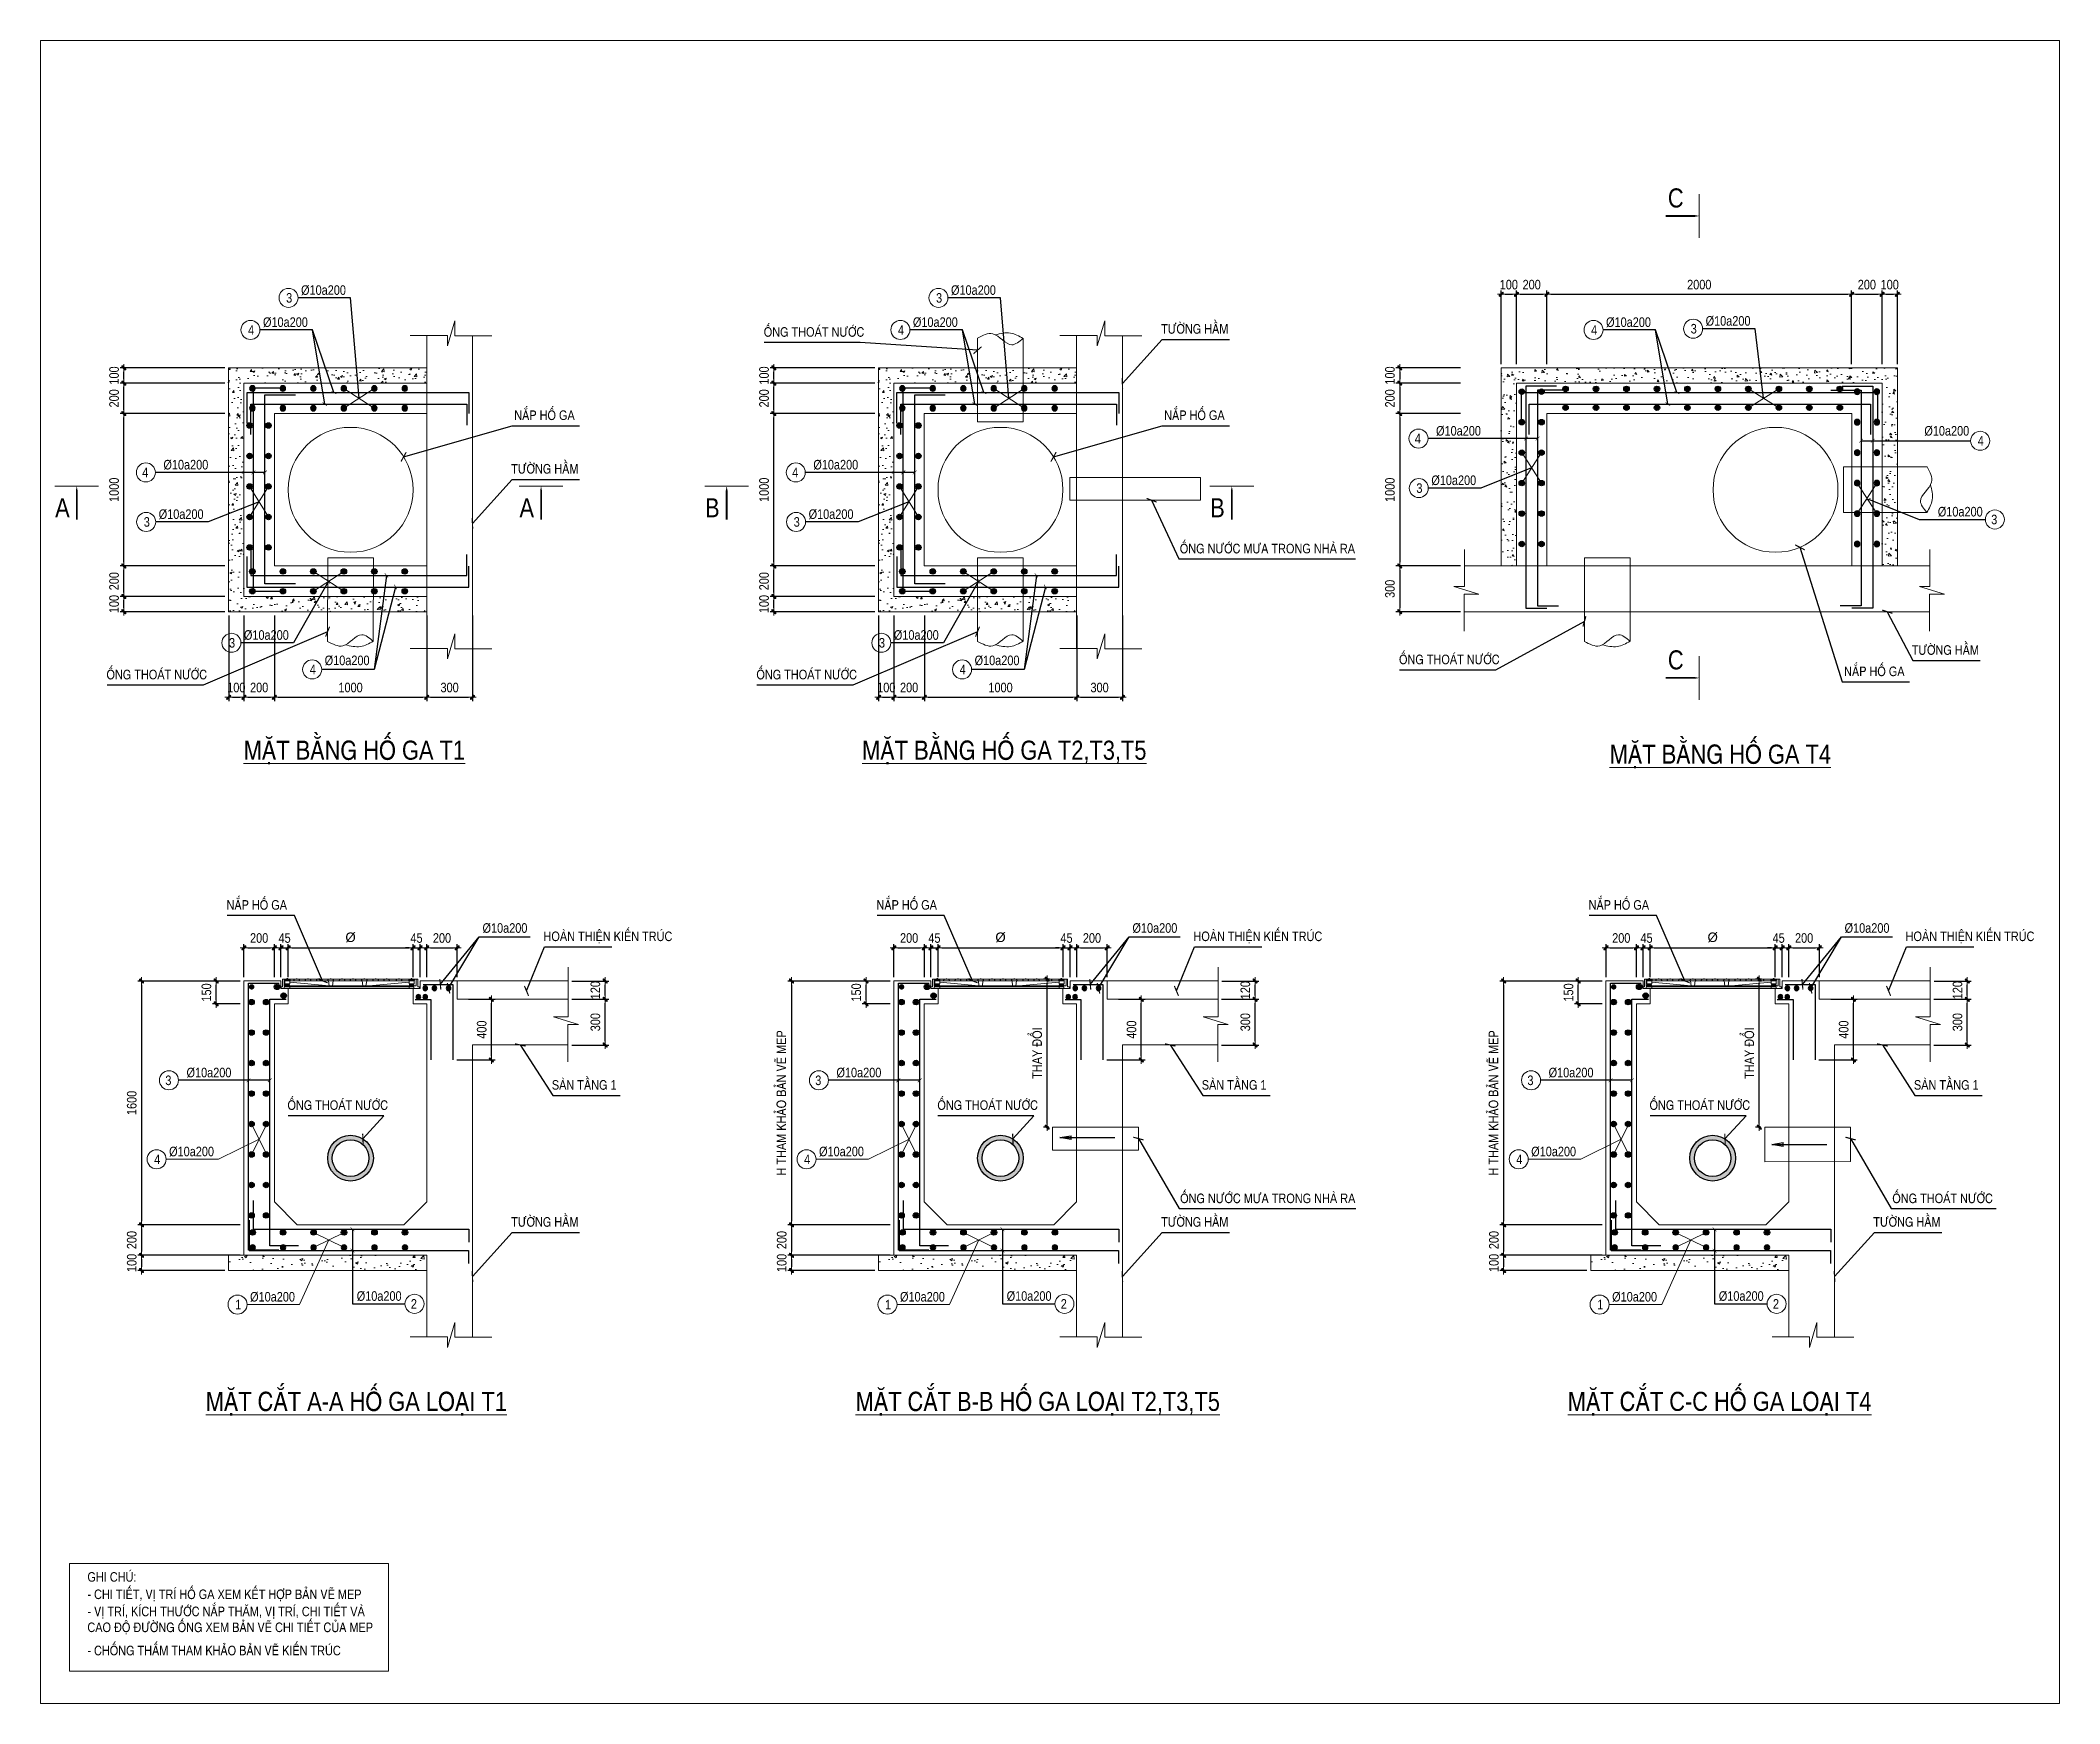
# Model space of a CAD drawing. Header units: millimetres. Extents: x -3568569 to -3536212, y 773195 to 801582.
# Drawn here: x -3568569 to -3555316, y 790667 to 801582 of the extents above; entities that cross this region are included whole.
import ezdxf
from ezdxf.enums import TextEntityAlignment as Align

# ---------------------------------------------------------------- set-up
doc = ezdxf.new("R2010")
doc.units = ezdxf.units.MM
doc.header["$MEASUREMENT"] = 0
doc.linetypes.add('CENTER', pattern=[2, 1.25, -0.25, 0.25, -0.25])
doc.layers.get('0').update_dxf_attribs({"lineweight": 9})
doc.layers.get('Defpoints').update_dxf_attribs({"color": 10, "lineweight": 0})
for name, color, linetype, lineweight in [("'S_Concrete_Hatch_252", 252, 'Continuous', 9), ('chunho.q', 1, 'Continuous', 13), ('CTHEP', 4, 'Continuous', 30), ('DBAO', 2, 'Continuous', 13), ('DTE-MEP-H-SLAB OPENING', 3, 'Continuous', 0), ('KTH', 154, 'Continuous', 15), ('Net cat Betong', 6, 'Continuous', 40), ('PL-MANHOLE', 155, 'Continuous', 15), ('STICK', 1, 'Continuous', 9), ('TEXT', 7, 'Continuous', 15)]:
    doc.layers.add(name, color=color, linetype=linetype, lineweight=lineweight)
for name, color, linetype in [('05PM. FRAME', 4, 'Continuous'), ('A-WALL', 3, 'Continuous'), ('D-TEXT', 1, 'Continuous'), ('MEP-H-N-DRAIN-70', 4, 'Continuous'), ('MEP-H-TXT25', 7, 'Continuous'), ('S-Gridline', 7, 'CENTER'), ('Wall Hatch', 134, 'Continuous')]:
    doc.layers.add(name, color=color, linetype=linetype)
doc.styles.get("Standard").update_dxf_attribs({"font": 'arial.ttf'})
doc.styles.add('Star-HelCon', font='VHELVCN_0.TTF')
doc.styles.add('TTP-HelCon', font='VHELVCN_0.TTF')
doc.dimstyles.new('SE-DIM50', dxfattribs={"dimscale": 50, "dimtxt": 2.5, "dimasz": 1.5, "dimexe": 1.25, "dimexo": 0.625, "dimtad": 1, "dimdec": 0, "dimtxsty": 'Standard', "dimblk": 'OBLIQUE', "dimcen": 2.5, "dimadec": 0, "dimazin": 0, "dimtfac": 1, "dimtdec": 0, "dimtmove": 0, "dimatfit": 3, "dimldrblk": 'CLOSEDBLANK', "dimfxl": 1, "dimarcsym": 0})
doc.dimstyles.new('TTP-25', dxfattribs={"dimscale": 25, "dimtxt": 2.5, "dimasz": 1, "dimexe": 1, "dimexo": 1, "dimgap": 0.09, "dimtad": 0, "dimdec": 4, "dimrnd": 5, "dimzin": 9, "dimdsep": 46, "dimtxsty": 'TTP-HelCon', "dimblk": 'Stick', "dimcen": 0.09, "dimdle": 1.5, "dimclrd": 256, "dimclre": 256, "dimclrt": 1, "dimadec": 0, "dimazin": 0, "dimtfac": 1, "dimtdec": 4, "dimtmove": 0, "dimatfit": 3, "dimldrblk": 'ARCHTICK', "dimfxl": 1, "dimtvp": 1, "dimtolj": 1, "dimtzin": 0, "dimarcsym": 0})

msp = doc.modelspace()

# ---------------------------------------------------------------- texts
at = {"layer": 'chunho.q', "style": 'TTP-HelCon'}
for s, p in [('Þ10a200', (-3566858.03692, 799912.45847)), ('Þ10a200', (-3562592.36922, 799912.45847)), ('Þ10a200', (-3567107.91166, 799701.98851)), ('OÁNG THOAÙT NÖÔÙC', (-3563821.15272, 799637.57188)), ('Þ10a200', (-3562842.24395, 799701.98851)), ('TÖÔØNG HAÀM', (-3561212.82241, 799657.83704)), ('Þ10a200', (-3558292.87582, 799701.98851)), ('Þ10a200', (-3557639.35643, 799710.03006)), ('NAÉP HOÁ GA', (-3565458.68179, 799091.15954)), ('NAÉP HOÁ GA', (-3561193.01408, 799091.15954)), ('Þ10a200', (-3559408.81507, 798988.62186)), ('Þ10a200', (-3556203.90463, 798988.62186)), ('Þ10a200', (-3567761.45148, 798766.44089)), ('TÖÔØNG HAÀM', (-3565478.49011, 798739.40749)), ('Þ10a200', (-3563495.78378, 798766.44089)), ('Þ10a200', (-3559439.77796, 798664.08386)), ('Þ10a200', (-3567792.41437, 798441.90289)), ('Þ10a200', (-3563526.74667, 798441.90289)), ('Þ10a200', (-3556115.50026, 798458.00146)), ('OÁNG NÖÔÙC MÖA TRONG NHAØ RA', (-3561090.37077, 798215.96816)), ('Þ10a200', (-3567232.97982, 797648.70253)), ('Þ10a200', (-3562967.31212, 797648.70253)), ('OÁNG THOAÙT NÖÔÙC', (-3559651.78613, 797488.23778)), ('TÖÔØNG HAÀM', (-3556286.69283, 797550.14415)), ('OÁNG THOAÙT NÖÔÙC', (-3568135.05046, 797389.18241)), ('Þ10a200', (-3566702.99425, 797482.15187)), ('OÁNG THOAÙT NÖÔÙC', (-3563869.38276, 797389.18241)), ('Þ10a200', (-3562437.32655, 797482.15187)), ('NAÉP HOÁ GA', (-3556730.48314, 797410.13906)), ('NAÉP HOÁ GA', (-3567347.09235, 795877.23698)), ('NAÉP HOÁ GA', (-3563081.42465, 795877.23698)), ('NAÉP HOÁ GA', (-3558407.35902, 795877.23698)), ('Þ10a200', (-3565666.97237, 795725.71689)), ('HOAØN THIEÄN KIEÁN TRUÙC', (-3565266.74833, 795671.15932)), ('Þ10a200', (-3561401.30466, 795725.71689)), ('HOAØN THIEÄN KIEÁN TRUÙC', (-3561001.08063, 795671.15932)), ('Þ10a200', (-3556727.23903, 795725.71689)), ('HOAØN THIEÄN KIEÁN TRUÙC', (-3556327.015, 795671.15932)), ('Þ10a200', (-3567609.65135, 794777.09084)), ('SAØN TAÀNG 1', (-3565212.00431, 794695.94279)), ('Þ10a200', (-3563343.98365, 794777.09084)), ('SAØN TAÀNG 1', (-3560946.33661, 794695.94279)), ('Þ10a200', (-3558669.91802, 794777.09084)), ('SAØN TAÀNG 1', (-3556272.27098, 794695.94279)), ('OÁNG THOAÙT NÖÔÙC', (-3566947.2123, 794563.46653)), ('OÁNG THOAÙT NÖÔÙC', (-3562681.54459, 794563.46653)), ('OÁNG THOAÙT NÖÔÙC', (-3558007.47896, 794563.46653)), ('Þ10a200', (-3567723.95431, 794259.07691)), ('Þ10a200', (-3563458.28661, 794259.07691)), ('Þ10a200', (-3558784.22098, 794259.07691)), ('OÁNG NÖÔÙC MÖA TRONG NHAØ RA', (-3561088.12759, 793951.54366)), ('OÁNG THOAÙT NÖÔÙC', (-3556414.06196, 793951.54366)), ('TÖÔØNG HAÀM', (-3565478.49011, 793796.94406)), ('TÖÔØNG HAÀM', (-3561212.82241, 793796.94406)), ('TÖÔØNG HAÀM', (-3556538.75678, 793796.94406)), ('Þ10a200', (-3567192.59382, 793305.62714)), ('Þ10a200', (-3566492.70074, 793310.43767)), ('Þ10a200', (-3562926.92611, 793305.62714)), ('Þ10a200', (-3562227.03304, 793310.43767)), ('Þ10a200', (-3558252.86048, 793305.62714)), ('Þ10a200', (-3557552.96741, 793310.43767))]:
    msp.add_text(s, height=62.5, dxfattribs=at).set_placement(p)
for p in [(-3566117.41958, 793290.43767), (-3561851.75188, 793290.43767), (-3557177.68625, 793290.43767)]:
    msp.add_text('2', height=62.5, dxfattribs=at).set_placement(p, align=Align.MIDDLE)
at = {"layer": 'TEXT', "color": 1, "style": 'TTP-HelCon'}
for s, p in [('C', (-3557887.08814, 800485.84013)), ('A', (-3568472.05623, 798452.30872)), ('A', (-3565424.48477, 798452.30872)), ('B', (-3564206.38853, 798452.30872)), ('B', (-3560891.04468, 798452.30872)), ('C', (-3557887.08814, 797454.14085)), ('%%UMAËT CAÉT A-A HOÁ GA LOAÏI T1', (-3567483.96405, 792587.78077)), ('%%UMAËT CAÉT B-B HOÁ GA LOAÏI T2,T3,T5', (-3563218.29635, 792587.78077)), ('%%UMAËT CAÉT C-C HOÁ GA LOAÏI T4', (-3558544.23072, 792587.78077))]:
    msp.add_text(s, height=125, dxfattribs=at).set_placement(p)
at = {"layer": 'TEXT', "color": 1, "style": 'Star-HelCon'}
for s, p in [('3', (-3566935.98475, 799892.45847)), ('3', (-3562670.31705, 799892.45847)), ('4', (-3567185.85948, 799681.98851)), ('4', (-3562920.19178, 799681.98851)), ('4', (-3558370.82365, 799681.98851)), ('3', (-3557717.30426, 799690.03006)), ('4', (-3559528.10586, 798968.97413)), ('4', (-3555833.40019, 798954.54833)), ('4', (-3567880.74228, 798746.79316)), ('4', (-3563615.07458, 798746.79316)), ('3', (-3559517.72578, 798644.08386)), ('3', (-3567870.3622, 798421.90289)), ('3', (-3563604.6945, 798421.90289)), ('3', (-3555745.07082, 798438.00146)), ('3', (-3567310.92765, 797628.70253)), ('3', (-3563045.25994, 797628.70253)), ('4', (-3566780.94208, 797453.89973)), ('4', (-3562515.27437, 797453.89973)), ('3', (-3567728.94215, 794757.4431)), ('3', (-3563463.27445, 794757.4431)), ('3', (-3558789.20882, 794757.4431)), ('4', (-3567801.90214, 794239.07691)), ('4', (-3563536.23443, 794239.07691)), ('4', (-3558862.1688, 794239.07691)), ('1', (-3567270.54164, 793285.62642)), ('1', (-3563004.87394, 793285.62642)), ('1', (-3558330.80831, 793285.62642))]:
    msp.add_text(s, height=62.5, dxfattribs=at).set_placement(p, align=Align.MIDDLE)
at = {"layer": 'TEXT', "color": 1, "style": 'TTP-HelCon'}
for s, p in [('%%UMAËT BAÈNG HOÁ GA T1', (-3566508.29274, 796861.52106)), ('%%UMAËT BAÈNG HOÁ GA T2,T3,T5', (-3562242.62503, 796861.52106)), ('%%UMAËT BAÈNG HOÁ GA T4', (-3557542.90466, 796835.39827))]:
    msp.add_text(s, height=125, dxfattribs=at).set_placement(p, align=Align.CENTER)

# ---------------------------------------------------------------- blocks, each defined once
blk = doc.blocks.new('Stick')
at = {"layer": 'STICK'}
h = blk.add_hatch(color=256, dxfattribs=at)
edge = h.paths.add_edge_path()
edge.add_line((0.3, 0.5), (-0.5, -0.3))
edge.add_arc((-0.4, -0.4), 0.141, 135, 315)
edge.add_line((-0.3, -0.5), (0.5, 0.3))
edge.add_arc((0.4, 0.4), 0.141, 315, 495)
blk.add_line((1, 0), (-1, 0), dxfattribs=at)
blk.add_lwpolyline([(0.3, 0.5), (-0.5, -0.3, 1), (-0.3, -0.5), (0.5, 0.3, 1), (0.3, 0.5, 1)], format="xyb", dxfattribs=at)
blk = doc.blocks.new('*D7')
at = {"layer": 'Defpoints', "color": 0, "ltscale": 0.8, "transparency": 16777216}
for p in [(-3567233, 795409), (-3567905, 793809), (-3567233, 793809)]:
    blk.add_point(p, dxfattribs=at)
at = {"layer": 'KTH', "lineweight": -2, "ltscale": 0.8, "transparency": 16777216}
for p, q in [((-3567258, 795409), (-3567930, 795409)), ((-3567905, 795384), (-3567905, 793834)), ((-3567258, 793809), (-3567930, 793809))]:
    blk.add_line(p, q, dxfattribs=at)
at = {"layer": 'KTH', "lineweight": -2, "ltscale": 0.8, "transparency": 16777216, "xscale": 25, "yscale": 25, "zscale": 25}
for p, rotation in [((-3567905, 795409), 90), ((-3567905, 793809), 270)]:
    blk.add_blockref('Stick', p, dxfattribs=dict(at, rotation=rotation))
at = {"layer": 'KTH', "color": 1, "ltscale": 0.8, "transparency": 16777216, "insert": (-3567969, 794609), "char_height": 62.5, "attachment_point": 5, "rotation": 90, "style": 'TTP-HelCon'}
blk.add_mtext('\\A1;1600', dxfattribs=at)
blk = doc.blocks.new('_ArchTick')
at = {"color": 0, "linetype": 'ByBlock', "const_width": 0.15}
blk.add_lwpolyline([(-0.5, -0.5), (0.5, 0.5)], dxfattribs=at)
blk = doc.blocks.new('SFDG')
at = {"layer": 'DTE-MEP-H-SLAB OPENING', "color": 2, "ltscale": 0.8}
blk.add_line((-430, 0), (-282, 0), dxfattribs=at)
at = {"layer": 'PL-MANHOLE', "color": 0, "linetype": 'Continuous'}
for p, q in [((-426, 62), (-423, 62)), ((-424, 62), (-421, 41)), ((-389, 62), (444, 62)), ((-387, 62), (-389, 41)), ((-389, 51), (395, 51)), ((-389, 41), (-131, 19)), ((-389, 11), (-389, 0)), ((-365, 51), (-358, 62)), ((-322, 51), (-330, 62)), ((-291, 51), (-283, 62)), ((-248, 51), (-255, 62)), ((-216, 51), (-208, 62)), ((-173, 51), (-181, 62)), ((-141, 51), (-134, 62)), ((-135, 51), (-131, 19)), ((-105, 51), (-109, 19)), ((-99, 51), (-106, 62)), ((-67, 51), (-59, 62)), ((-25, 51), (-32, 62)), ((5, 51), (12, 62)), ((47, 51), (40, 62)), ((80, 51), (87, 62)), ((86, 51), (90, 19)), ((116, 51), (111, 19)), ((121, 51), (114, 62)), ((395, 41), (131, 19)), ((154, 51), (161, 62)), ((196, 51), (189, 62)), ((226, 51), (233, 62)), ((268, 51), (260, 62)), ((307, 51), (314, 62)), ((349, 51), (342, 62)), ((392, 62), (395, 41)), ((395, 11), (395, 0)), ((426, 0), (462, 0)), ((429, 62), (427, 41))]:
    blk.add_line(p, q, dxfattribs=at)
for points in [[(-426, 0), (-446, 0), (-446, 12), (-436, 12)], [(-436, 12), (-436, 62), (-426, 62), (-426, 19)], [(-426, 19), (-413, 19), (-413, 11), (-426, 11)], [(441, 19), (418, 19), (418, 11), (426, 11)], [(451, 12), (451, 62), (441, 62), (441, 19)], [(441, 0), (462, 0), (462, 12), (451, 12)]]:
    blk.add_lwpolyline(points, dxfattribs=at)
for points in [[(-426, 11), (426, 11), (426, 0), (-426, 0)], [(-423, 62), (-389, 62), (-389, 55), (-423, 55)], [(-421, 51), (-389, 51), (-389, 31), (-421, 31)], [(-420, 24), (-391, 24), (-391, 19), (-420, 19)], [(-418, 55), (-393, 55), (-393, 51), (-418, 51)], [(-418, 31), (-393, 31), (-393, 24), (-418, 24)], [(-408, 67), (-402, 67), (-402, 62), (-408, 62)], [(-399, 19), (399, 19), (399, 11), (-399, 11)], [(428, 62), (394, 62), (394, 55), (428, 55)], [(427, 51), (395, 51), (395, 31), (427, 31)], [(426, 24), (396, 24), (396, 19), (426, 19)], [(423, 55), (398, 55), (398, 51), (423, 51)], [(424, 31), (398, 31), (398, 24), (424, 24)], [(413, 67), (407, 67), (407, 62), (413, 62)]]:
    blk.add_lwpolyline(points, close=True, dxfattribs=at)
for centre in [(-344, 62), (-269, 62), (-195, 62), (-120, 62), (-46, 62), (26, 62), (101, 62), (175, 62), (247, 62), (328, 62)]:
    blk.add_arc(centre, 2.87, 0, 180, dxfattribs=at)
blk = doc.blocks.new('*D9')
at = {"layer": 'Defpoints', "color": 0, "ltscale": 0.8, "transparency": 16777216}
for p in [(-3565106, 795289), (-3564862, 795289), (-3565106, 794989)]:
    blk.add_point(p, dxfattribs=at)
at = {"layer": 'KTH', "lineweight": -2, "ltscale": 0.8, "transparency": 16777216}
for p, q in [((-3565081, 795289), (-3564837, 795289)), ((-3564862, 795014), (-3564862, 795264)), ((-3565081, 794989), (-3564837, 794989))]:
    blk.add_line(p, q, dxfattribs=at)
at = {"layer": 'KTH', "lineweight": -2, "ltscale": 0.8, "transparency": 16777216, "xscale": 25, "yscale": 25, "zscale": 25}
for p, rotation in [((-3564862, 795289), 90), ((-3564862, 794989), 270)]:
    blk.add_blockref('Stick', p, dxfattribs=dict(at, rotation=rotation))
at = {"layer": 'KTH', "color": 1, "ltscale": 0.8, "transparency": 16777216, "insert": (-3564926, 795139), "char_height": 62.5, "attachment_point": 5, "rotation": 90, "style": 'TTP-HelCon'}
blk.add_mtext('\\A1;300', dxfattribs=at)
blk = doc.blocks.new('*D10')
at = {"layer": 'Defpoints', "color": 0, "ltscale": 0.8, "transparency": 16777216}
for p in [(-3567033, 795627), (-3567233, 795409), (-3567033, 795409)]:
    blk.add_point(p, dxfattribs=at)
at = {"layer": 'KTH', "lineweight": -2, "ltscale": 0.8, "transparency": 16777216}
for p, q in [((-3567233, 795434), (-3567233, 795652)), ((-3567208, 795627), (-3567058, 795627)), ((-3567033, 795434), (-3567033, 795652))]:
    blk.add_line(p, q, dxfattribs=at)
at = {"layer": 'KTH', "lineweight": -2, "ltscale": 0.8, "transparency": 16777216, "xscale": 25, "yscale": 25, "zscale": 25, "rotation": 180}
blk.add_blockref('Stick', (-3567233, 795627), dxfattribs=at)
at = {"layer": 'KTH', "lineweight": -2, "ltscale": 0.8, "transparency": 16777216, "xscale": 25, "yscale": 25, "zscale": 25}
blk.add_blockref('Stick', (-3567033, 795627), dxfattribs=at)
at = {"layer": 'KTH', "color": 1, "ltscale": 0.8, "transparency": 16777216, "insert": (-3567133, 795691), "char_height": 62.5, "attachment_point": 5, "style": 'TTP-HelCon'}
blk.add_mtext('\\A1;200', dxfattribs=at)
blk = doc.blocks.new('*D11')
at = {"layer": 'Defpoints', "color": 0, "ltscale": 0.8, "transparency": 16777216}
for p in [(-3565833, 795627), (-3566033, 795409), (-3565833, 795409)]:
    blk.add_point(p, dxfattribs=at)
at = {"layer": 'KTH', "lineweight": -2, "ltscale": 0.8, "transparency": 16777216}
for p, q in [((-3566033, 795434), (-3566033, 795652)), ((-3566008, 795627), (-3565858, 795627)), ((-3565833, 795434), (-3565833, 795652))]:
    blk.add_line(p, q, dxfattribs=at)
at = {"layer": 'KTH', "lineweight": -2, "ltscale": 0.8, "transparency": 16777216, "xscale": 25, "yscale": 25, "zscale": 25, "rotation": 180}
blk.add_blockref('Stick', (-3566033, 795627), dxfattribs=at)
at = {"layer": 'KTH', "lineweight": -2, "ltscale": 0.8, "transparency": 16777216, "xscale": 25, "yscale": 25, "zscale": 25}
blk.add_blockref('Stick', (-3565833, 795627), dxfattribs=at)
at = {"layer": 'KTH', "color": 1, "ltscale": 0.8, "transparency": 16777216, "insert": (-3565933, 795691), "char_height": 62.5, "attachment_point": 5, "style": 'TTP-HelCon'}
blk.add_mtext('\\A1;200', dxfattribs=at)
blk = doc.blocks.new('*D12')
at = {"layer": 'Defpoints', "color": 0, "ltscale": 0.8, "transparency": 16777216}
for p in [(-3567233, 793809), (-3567905, 793609), (-3567233, 793609)]:
    blk.add_point(p, dxfattribs=at)
at = {"layer": 'KTH', "lineweight": -2, "ltscale": 0.8, "transparency": 16777216}
for p, q in [((-3567258, 793809), (-3567930, 793809)), ((-3567905, 793784), (-3567905, 793634)), ((-3567258, 793609), (-3567930, 793609))]:
    blk.add_line(p, q, dxfattribs=at)
at = {"layer": 'KTH', "lineweight": -2, "ltscale": 0.8, "transparency": 16777216, "xscale": 25, "yscale": 25, "zscale": 25}
for p, rotation in [((-3567905, 793809), 90), ((-3567905, 793609), 270)]:
    blk.add_blockref('Stick', p, dxfattribs=dict(at, rotation=rotation))
at = {"layer": 'KTH', "color": 1, "ltscale": 0.8, "transparency": 16777216, "insert": (-3567969, 793709), "char_height": 62.5, "attachment_point": 5, "rotation": 90, "style": 'TTP-HelCon'}
blk.add_mtext('\\A1;200', dxfattribs=at)
blk = doc.blocks.new('*D13')
at = {"layer": 'Defpoints', "color": 0, "ltscale": 0.8, "transparency": 16777216}
for p in [(-3567233, 793609), (-3567905, 793509), (-3567333, 793509)]:
    blk.add_point(p, dxfattribs=at)
at = {"layer": 'KTH', "lineweight": -2, "ltscale": 0.8, "transparency": 16777216}
for p, q in [((-3567258, 793609), (-3567930, 793609)), ((-3567905, 793584), (-3567905, 793534)), ((-3567358, 793509), (-3567930, 793509))]:
    blk.add_line(p, q, dxfattribs=at)
at = {"layer": 'KTH', "lineweight": -2, "ltscale": 0.8, "transparency": 16777216, "xscale": 25, "yscale": 25, "zscale": 25}
for p, rotation in [((-3567905, 793609), 90), ((-3567905, 793509), 270)]:
    blk.add_blockref('Stick', p, dxfattribs=dict(at, rotation=rotation))
at = {"layer": 'KTH', "color": 1, "ltscale": 0.8, "transparency": 16777216, "insert": (-3567969, 793559), "char_height": 62.5, "attachment_point": 5, "rotation": 90, "style": 'TTP-HelCon'}
blk.add_mtext('\\A1;100', dxfattribs=at)
blk = doc.blocks.new('*D14')
at = {"layer": 'Defpoints', "color": 0, "ltscale": 0.8, "transparency": 16777216}
for p in [(-3567415, 795409), (-3567233, 795409), (-3567233, 795259)]:
    blk.add_point(p, dxfattribs=at)
at = {"layer": 'KTH', "lineweight": -2, "ltscale": 0.8, "transparency": 16777216}
for p, q in [((-3567258, 795409), (-3567440, 795409)), ((-3567415, 795284), (-3567415, 795384)), ((-3567258, 795259), (-3567440, 795259))]:
    blk.add_line(p, q, dxfattribs=at)
at = {"layer": 'KTH', "lineweight": -2, "ltscale": 0.8, "transparency": 16777216, "xscale": 25, "yscale": 25, "zscale": 25}
for p, rotation in [((-3567415, 795409), 90), ((-3567415, 795259), 270)]:
    blk.add_blockref('Stick', p, dxfattribs=dict(at, rotation=rotation))
at = {"layer": 'KTH', "color": 1, "ltscale": 0.8, "transparency": 16777216, "insert": (-3567479, 795334), "char_height": 62.5, "attachment_point": 5, "rotation": 90, "style": 'TTP-HelCon'}
blk.add_mtext('\\A1;150', dxfattribs=at)
blk = doc.blocks.new('*U15')
at = {"layer": 'Wall Hatch'}
h = blk.add_hatch(color=2, dxfattribs=at)
h.dxf.hatch_style = 1
h.paths.add_polyline_path([(-18, 0, 1), (18, 0, 1)])
at = {"layer": 'D-TEXT'}
blk.add_circle((0, 0), 18, dxfattribs=at)
blk = doc.blocks.new('*U18')
at = {"layer": 'Net cat Betong', "color": 0, "linetype": 'ByBlock', "lineweight": -2, "transparency": 16777216}
for p in [(0, 1000), (0, 800), (0, 600), (0, 400), (0, 200), (0, 0)]:
    blk.add_blockref('*U15', p, dxfattribs=at)
blk = doc.blocks.new('*U17')
at = {"layer": 'Wall Hatch'}
h = blk.add_hatch(color=2, dxfattribs=at)
h.dxf.hatch_style = 1
h.paths.add_polyline_path([(-18, 0, 1), (18, 0, 1)])
at = {"layer": 'D-TEXT'}
blk.add_circle((0, 0), 18, dxfattribs=at)
blk = doc.blocks.new('*U16')
at = {"layer": 'Net cat Betong', "color": 0, "linetype": 'ByBlock', "lineweight": -2, "transparency": 16777216}
for p in [(0, 1000), (0, 800), (0, 600), (0, 400), (0, 200), (0, 0)]:
    blk.add_blockref('*U17', p, dxfattribs=at)
blk = doc.blocks.new('*U20')
at = {"layer": 'Wall Hatch'}
h = blk.add_hatch(color=2, dxfattribs=at)
h.dxf.hatch_style = 1
h.paths.add_polyline_path([(-18, 0, 1), (18, 0, 1)])
at = {"layer": 'D-TEXT'}
blk.add_circle((0, 0), 18, dxfattribs=at)
blk = doc.blocks.new('*U19')
at = {"layer": 'Net cat Betong', "color": 0, "linetype": 'ByBlock', "lineweight": -2, "transparency": 16777216}
for p in [(0, 1400), (0, 1200), (0, 1000), (0, 800), (0, 600), (0, 400), (0, 200), (0, 0)]:
    blk.add_blockref('*U20', p, dxfattribs=at)
blk = doc.blocks.new('*U22')
at = {"layer": 'Wall Hatch'}
h = blk.add_hatch(color=2, dxfattribs=at)
h.dxf.hatch_style = 1
h.paths.add_polyline_path([(-18, 0, 1), (18, 0, 1)])
at = {"layer": 'D-TEXT'}
blk.add_circle((0, 0), 18, dxfattribs=at)
blk = doc.blocks.new('*U21')
at = {"layer": 'Net cat Betong', "color": 0, "linetype": 'ByBlock', "lineweight": -2, "transparency": 16777216}
for p in [(0, 1400), (0, 1200), (0, 1000), (0, 800), (0, 600), (0, 400), (0, 200), (0, 0)]:
    blk.add_blockref('*U22', p, dxfattribs=at)
blk = doc.blocks.new('*U24')
at = {"layer": 'Wall Hatch'}
h = blk.add_hatch(color=2, dxfattribs=at)
h.dxf.hatch_style = 1
h.paths.add_polyline_path([(-15, 0, 1), (15, 0, 1)])
at = {"layer": 'D-TEXT'}
blk.add_circle((0, 0), 15.4, dxfattribs=at)
blk = doc.blocks.new('*U23')
at = {"layer": 'Net cat Betong', "color": 0, "linetype": 'ByBlock', "lineweight": -2, "transparency": 16777216}
blk.add_blockref('*U24', (0, 0), dxfattribs=at)
blk = doc.blocks.new('*U26')
at = {"layer": 'Wall Hatch'}
h = blk.add_hatch(color=2, dxfattribs=at)
h.dxf.hatch_style = 1
h.paths.add_polyline_path([(-15, 0, 1), (15, 0, 1)])
at = {"layer": 'D-TEXT'}
blk.add_circle((0, 0), 15.4, dxfattribs=at)
blk = doc.blocks.new('*U25')
at = {"layer": 'Net cat Betong', "color": 0, "linetype": 'ByBlock', "lineweight": -2, "transparency": 16777216}
blk.add_blockref('*U26', (0, 0), dxfattribs=at)
blk = doc.blocks.new('*U28')
at = {"layer": 'Wall Hatch'}
h = blk.add_hatch(color=2, dxfattribs=at)
h.dxf.hatch_style = 1
h.paths.add_polyline_path([(-15, 0, 1), (15, 0, 1)])
at = {"layer": 'D-TEXT'}
blk.add_circle((0, 0), 15.4, dxfattribs=at)
blk = doc.blocks.new('*U27')
at = {"layer": 'Net cat Betong', "color": 0, "linetype": 'ByBlock', "lineweight": -2, "transparency": 16777216}
blk.add_blockref('*U28', (0, 0), dxfattribs=at)
blk = doc.blocks.new('*U30')
at = {"layer": 'Wall Hatch'}
h = blk.add_hatch(color=2, dxfattribs=at)
h.dxf.hatch_style = 1
h.paths.add_polyline_path([(-15, 0, 1), (15, 0, 1)])
at = {"layer": 'D-TEXT'}
blk.add_circle((0, 0), 15.4, dxfattribs=at)
blk = doc.blocks.new('*U29')
at = {"layer": 'Net cat Betong', "color": 0, "linetype": 'ByBlock', "lineweight": -2, "transparency": 16777216}
blk.add_blockref('*U30', (0, 0), dxfattribs=at)
blk = doc.blocks.new('*U32')
at = {"layer": 'Wall Hatch'}
h = blk.add_hatch(color=2, dxfattribs=at)
h.dxf.hatch_style = 1
h.paths.add_polyline_path([(-15, 0, 1), (15, 0, 1)])
at = {"layer": 'D-TEXT'}
blk.add_circle((0, 0), 15.4, dxfattribs=at)
blk = doc.blocks.new('*U31')
at = {"layer": 'Net cat Betong', "color": 0, "linetype": 'ByBlock', "lineweight": -2, "transparency": 16777216}
blk.add_blockref('*U32', (0, 0), dxfattribs=at)
blk = doc.blocks.new('*D33')
at = {"layer": 'Defpoints', "color": 0, "ltscale": 0.8, "transparency": 16777216}
for p in [(-3565783, 795289), (-3565609, 795289), (-3565861, 794891)]:
    blk.add_point(p, dxfattribs=at)
at = {"layer": 'KTH', "lineweight": -2, "ltscale": 0.8, "transparency": 16777216}
for p, q in [((-3565758, 795289), (-3565584, 795289)), ((-3565609, 794916), (-3565609, 795264)), ((-3565836, 794891), (-3565584, 794891))]:
    blk.add_line(p, q, dxfattribs=at)
at = {"layer": 'KTH', "lineweight": -2, "ltscale": 0.8, "transparency": 16777216, "xscale": 25, "yscale": 25, "zscale": 25}
for p, rotation in [((-3565609, 795289), 90), ((-3565609, 794891), 270)]:
    blk.add_blockref('Stick', p, dxfattribs=dict(at, rotation=rotation))
at = {"layer": 'KTH', "color": 1, "ltscale": 0.8, "transparency": 16777216, "insert": (-3565672, 795090), "char_height": 62.5, "attachment_point": 5, "rotation": 90, "style": 'TTP-HelCon'}
blk.add_mtext('\\A1;400', dxfattribs=at)
blk = doc.blocks.new('*D34')
at = {"layer": 'Defpoints', "color": 0, "ltscale": 0.8, "transparency": 16777216}
for p in [(-3566943, 795627), (-3566990, 795409), (-3566943, 795409)]:
    blk.add_point(p, dxfattribs=at)
at = {"layer": 'KTH', "lineweight": -2, "ltscale": 0.8, "transparency": 16777216}
for p, q in [((-3567015, 795627), (-3567040, 795627)), ((-3566990, 795434), (-3566990, 795652)), ((-3566990, 795627), (-3566943, 795627)), ((-3566943, 795434), (-3566943, 795652)), ((-3566918, 795627), (-3566893, 795627))]:
    blk.add_line(p, q, dxfattribs=at)
at = {"layer": 'KTH', "lineweight": -2, "ltscale": 0.8, "transparency": 16777216, "xscale": 25, "yscale": 25, "zscale": 25}
blk.add_blockref('Stick', (-3566990, 795627), dxfattribs=at)
at = {"layer": 'KTH', "lineweight": -2, "ltscale": 0.8, "transparency": 16777216, "xscale": 25, "yscale": 25, "zscale": 25, "rotation": 180}
blk.add_blockref('Stick', (-3566943, 795627), dxfattribs=at)
at = {"layer": 'KTH', "color": 1, "ltscale": 0.8, "transparency": 16777216, "insert": (-3566966, 795691), "char_height": 62.5, "attachment_point": 5, "style": 'TTP-HelCon'}
blk.add_mtext('\\A1;45', dxfattribs=at)
blk = doc.blocks.new('*D35')
at = {"layer": 'Defpoints', "color": 0, "ltscale": 0.8, "transparency": 16777216}
for p in [(-3566123, 795627), (-3566943, 795409), (-3566123, 795409)]:
    blk.add_point(p, dxfattribs=at)
at = {"layer": 'KTH', "lineweight": -2, "ltscale": 0.8, "transparency": 16777216}
for p, q in [((-3566943, 795434), (-3566943, 795652)), ((-3566918, 795627), (-3566148, 795627)), ((-3566123, 795434), (-3566123, 795652))]:
    blk.add_line(p, q, dxfattribs=at)
at = {"layer": 'KTH', "lineweight": -2, "ltscale": 0.8, "transparency": 16777216, "xscale": 25, "yscale": 25, "zscale": 25, "rotation": 180}
blk.add_blockref('Stick', (-3566943, 795627), dxfattribs=at)
at = {"layer": 'KTH', "lineweight": -2, "ltscale": 0.8, "transparency": 16777216, "xscale": 25, "yscale": 25, "zscale": 25}
blk.add_blockref('Stick', (-3566123, 795627), dxfattribs=at)
at = {"layer": 'KTH', "color": 1, "ltscale": 0.8, "transparency": 16777216, "insert": (-3566533, 795695), "char_height": 62.5, "attachment_point": 5, "style": 'TTP-HelCon'}
blk.add_mtext('\\A1;{\\fArial|b0|i0|c0|p34;%%C}', dxfattribs=at)
blk = doc.blocks.new('*D36')
at = {"layer": 'Defpoints', "color": 0, "ltscale": 0.8, "transparency": 16777216}
for p in [(-3566077, 795627), (-3566123, 795409), (-3566077, 795409)]:
    blk.add_point(p, dxfattribs=at)
at = {"layer": 'KTH', "lineweight": -2, "ltscale": 0.8, "transparency": 16777216}
for p, q in [((-3566148, 795627), (-3566173, 795627)), ((-3566123, 795434), (-3566123, 795652)), ((-3566123, 795627), (-3566077, 795627)), ((-3566077, 795434), (-3566077, 795652)), ((-3566052, 795627), (-3566027, 795627))]:
    blk.add_line(p, q, dxfattribs=at)
at = {"layer": 'KTH', "lineweight": -2, "ltscale": 0.8, "transparency": 16777216, "xscale": 25, "yscale": 25, "zscale": 25}
blk.add_blockref('Stick', (-3566123, 795627), dxfattribs=at)
at = {"layer": 'KTH', "lineweight": -2, "ltscale": 0.8, "transparency": 16777216, "xscale": 25, "yscale": 25, "zscale": 25, "rotation": 180}
blk.add_blockref('Stick', (-3566077, 795627), dxfattribs=at)
at = {"layer": 'KTH', "color": 1, "ltscale": 0.8, "transparency": 16777216, "insert": (-3566100, 795691), "char_height": 62.5, "attachment_point": 5, "style": 'TTP-HelCon'}
blk.add_mtext('\\A1;45', dxfattribs=at)
blk = doc.blocks.new('*U39')
at = {"layer": 'Wall Hatch'}
h = blk.add_hatch(color=2, dxfattribs=at)
h.dxf.hatch_style = 1
h.paths.add_polyline_path([(-18, 0, 1), (18, 0, 1)])
at = {"layer": 'D-TEXT'}
blk.add_circle((0, 0), 18, dxfattribs=at)
blk = doc.blocks.new('*U40')
at = {"layer": 'Net cat Betong', "color": 0, "linetype": 'ByBlock', "lineweight": -2, "transparency": 16777216}
for p in [(0, 1000), (0, 800), (0, 600), (0, 400), (0, 200), (0, 0)]:
    blk.add_blockref('*U39', p, dxfattribs=at)
blk = doc.blocks.new('*U38')
at = {"layer": 'Wall Hatch'}
h = blk.add_hatch(color=2, dxfattribs=at)
h.dxf.hatch_style = 1
h.paths.add_polyline_path([(-18, 0, 1), (18, 0, 1)])
at = {"layer": 'D-TEXT'}
blk.add_circle((0, 0), 18, dxfattribs=at)
blk = doc.blocks.new('*U37')
at = {"layer": 'Net cat Betong', "color": 0, "linetype": 'ByBlock', "lineweight": -2, "transparency": 16777216}
for p in [(0, 1000), (0, 800), (0, 600), (0, 400), (0, 200), (0, 0)]:
    blk.add_blockref('*U38', p, dxfattribs=at)
blk = doc.blocks.new('*U43')
at = {"layer": 'Wall Hatch'}
h = blk.add_hatch(color=2, dxfattribs=at)
h.dxf.hatch_style = 1
h.paths.add_polyline_path([(-18, 0, 1), (18, 0, 1)])
at = {"layer": 'D-TEXT'}
blk.add_circle((0, 0), 18, dxfattribs=at)
blk = doc.blocks.new('*U44')
at = {"layer": 'Net cat Betong', "color": 0, "linetype": 'ByBlock', "lineweight": -2, "transparency": 16777216}
for p in [(0, 1000), (0, 800), (0, 600), (0, 400), (0, 200), (0, 0)]:
    blk.add_blockref('*U43', p, dxfattribs=at)
blk = doc.blocks.new('*U42')
at = {"layer": 'Wall Hatch'}
h = blk.add_hatch(color=2, dxfattribs=at)
h.dxf.hatch_style = 1
h.paths.add_polyline_path([(-18, 0, 1), (18, 0, 1)])
at = {"layer": 'D-TEXT'}
blk.add_circle((0, 0), 18, dxfattribs=at)
blk = doc.blocks.new('*U41')
at = {"layer": 'Net cat Betong', "color": 0, "linetype": 'ByBlock', "lineweight": -2, "transparency": 16777216}
for p in [(0, 1000), (0, 800), (0, 600), (0, 400), (0, 200), (0, 0)]:
    blk.add_blockref('*U42', p, dxfattribs=at)
blk = doc.blocks.new('*U45')
at = {"layer": 'Wall Hatch'}
h = blk.add_hatch(color=2, dxfattribs=at)
h.dxf.hatch_style = 1
h.paths.add_polyline_path([(18, 0, 1), (-18, 0, 1)])
at = {"layer": 'D-TEXT'}
blk.add_circle((0, 0), 18, dxfattribs=at)
blk = doc.blocks.new('*U46')
at = {"layer": 'Net cat Betong', "color": 0, "linetype": 'ByBlock', "lineweight": -2, "transparency": 16777216}
for p in [(0, 800), (0, 600), (0, 400), (0, 200), (0, 0)]:
    blk.add_blockref('*U45', p, dxfattribs=at)
blk = doc.blocks.new('*U47')
at = {"layer": 'Wall Hatch'}
h = blk.add_hatch(color=2, dxfattribs=at)
h.dxf.hatch_style = 1
h.paths.add_polyline_path([(18, 0, 1), (-18, 0, 1)])
at = {"layer": 'D-TEXT'}
blk.add_circle((0, 0), 18, dxfattribs=at)
blk = doc.blocks.new('*U48')
at = {"layer": 'Net cat Betong', "color": 0, "linetype": 'ByBlock', "lineweight": -2, "transparency": 16777216}
for p in [(0, 800), (0, 600), (0, 400), (0, 200), (0, 0)]:
    blk.add_blockref('*U47', p, dxfattribs=at)
blk = doc.blocks.new('*D49')
at = {"layer": 'Defpoints', "color": 0, "ltscale": 0.8, "transparency": 16777216}
for p in [(-3567333, 797833), (-3567233, 797833), (-3567233, 797271)]:
    blk.add_point(p, dxfattribs=at)
at = {"layer": 'KTH', "lineweight": -2, "ltscale": 0.8, "transparency": 16777216}
for p, q in [((-3567333, 797808), (-3567333, 797246)), ((-3567233, 797808), (-3567233, 797246)), ((-3567308, 797271), (-3567258, 797271))]:
    blk.add_line(p, q, dxfattribs=at)
at = {"layer": 'KTH', "lineweight": -2, "ltscale": 0.8, "transparency": 16777216, "xscale": 25, "yscale": 25, "zscale": 25, "rotation": 180}
blk.add_blockref('Stick', (-3567333, 797271), dxfattribs=at)
at = {"layer": 'KTH', "lineweight": -2, "ltscale": 0.8, "transparency": 16777216, "xscale": 25, "yscale": 25, "zscale": 25}
blk.add_blockref('Stick', (-3567233, 797271), dxfattribs=at)
at = {"layer": 'KTH', "color": 1, "ltscale": 0.8, "transparency": 16777216, "insert": (-3567283, 797335), "char_height": 62.5, "attachment_point": 5, "style": 'TTP-HelCon'}
blk.add_mtext('\\A1;100', dxfattribs=at)
blk = doc.blocks.new('*D50')
at = {"layer": 'Defpoints', "color": 0, "ltscale": 0.8, "transparency": 16777216}
for p in [(-3567233, 797833), (-3567033, 797833), (-3567033, 797271)]:
    blk.add_point(p, dxfattribs=at)
at = {"layer": 'KTH', "lineweight": -2, "ltscale": 0.8, "transparency": 16777216}
for p, q in [((-3567233, 797808), (-3567233, 797246)), ((-3567033, 797808), (-3567033, 797246)), ((-3567208, 797271), (-3567058, 797271))]:
    blk.add_line(p, q, dxfattribs=at)
at = {"layer": 'KTH', "lineweight": -2, "ltscale": 0.8, "transparency": 16777216, "xscale": 25, "yscale": 25, "zscale": 25, "rotation": 180}
blk.add_blockref('Stick', (-3567233, 797271), dxfattribs=at)
at = {"layer": 'KTH', "lineweight": -2, "ltscale": 0.8, "transparency": 16777216, "xscale": 25, "yscale": 25, "zscale": 25}
blk.add_blockref('Stick', (-3567033, 797271), dxfattribs=at)
at = {"layer": 'KTH', "color": 1, "ltscale": 0.8, "transparency": 16777216, "insert": (-3567133, 797335), "char_height": 62.5, "attachment_point": 5, "style": 'TTP-HelCon'}
blk.add_mtext('\\A1;200', dxfattribs=at)
blk = doc.blocks.new('*D51')
at = {"layer": 'Defpoints', "color": 0, "ltscale": 0.8, "transparency": 16777216}
for p in [(-3567033, 797833), (-3566033, 797833), (-3566033, 797271)]:
    blk.add_point(p, dxfattribs=at)
at = {"layer": 'KTH', "lineweight": -2, "ltscale": 0.8, "transparency": 16777216}
for p, q in [((-3567033, 797808), (-3567033, 797246)), ((-3566033, 797808), (-3566033, 797246)), ((-3567008, 797271), (-3566058, 797271))]:
    blk.add_line(p, q, dxfattribs=at)
at = {"layer": 'KTH', "lineweight": -2, "ltscale": 0.8, "transparency": 16777216, "xscale": 25, "yscale": 25, "zscale": 25, "rotation": 180}
blk.add_blockref('Stick', (-3567033, 797271), dxfattribs=at)
at = {"layer": 'KTH', "lineweight": -2, "ltscale": 0.8, "transparency": 16777216, "xscale": 25, "yscale": 25, "zscale": 25}
blk.add_blockref('Stick', (-3566033, 797271), dxfattribs=at)
at = {"layer": 'KTH', "color": 1, "ltscale": 0.8, "transparency": 16777216, "insert": (-3566533, 797335), "char_height": 62.5, "attachment_point": 5, "style": 'TTP-HelCon'}
blk.add_mtext('\\A1;1000', dxfattribs=at)
blk = doc.blocks.new('*D52')
at = {"layer": 'Defpoints', "color": 0, "ltscale": 0.8, "transparency": 16777216}
for p in [(-3566033, 797833), (-3565733, 797833), (-3565733, 797271)]:
    blk.add_point(p, dxfattribs=at)
at = {"layer": 'KTH', "lineweight": -2, "ltscale": 0.8, "transparency": 16777216}
for p, q in [((-3566033, 797808), (-3566033, 797246)), ((-3565733, 797808), (-3565733, 797246)), ((-3566008, 797271), (-3565758, 797271))]:
    blk.add_line(p, q, dxfattribs=at)
at = {"layer": 'KTH', "lineweight": -2, "ltscale": 0.8, "transparency": 16777216, "xscale": 25, "yscale": 25, "zscale": 25, "rotation": 180}
blk.add_blockref('Stick', (-3566033, 797271), dxfattribs=at)
at = {"layer": 'KTH', "lineweight": -2, "ltscale": 0.8, "transparency": 16777216, "xscale": 25, "yscale": 25, "zscale": 25}
blk.add_blockref('Stick', (-3565733, 797271), dxfattribs=at)
at = {"layer": 'KTH', "color": 1, "ltscale": 0.8, "transparency": 16777216, "insert": (-3565883, 797335), "char_height": 62.5, "attachment_point": 5, "style": 'TTP-HelCon'}
blk.add_mtext('\\A1;300', dxfattribs=at)
blk = doc.blocks.new('*D53')
at = {"layer": 'Defpoints', "color": 0, "ltscale": 0.8, "transparency": 16777216}
for p in [(-3568021, 797933), (-3567333, 797933), (-3567333, 797833)]:
    blk.add_point(p, dxfattribs=at)
at = {"layer": 'KTH', "lineweight": -2, "ltscale": 0.8, "transparency": 16777216}
for p, q in [((-3567358, 797933), (-3568046, 797933)), ((-3567358, 797833), (-3568046, 797833)), ((-3568021, 797858), (-3568021, 797908))]:
    blk.add_line(p, q, dxfattribs=at)
at = {"layer": 'KTH', "lineweight": -2, "ltscale": 0.8, "transparency": 16777216, "xscale": 25, "yscale": 25, "zscale": 25}
for p, rotation in [((-3568021, 797933), 90), ((-3568021, 797833), 270)]:
    blk.add_blockref('Stick', p, dxfattribs=dict(at, rotation=rotation))
at = {"layer": 'KTH', "color": 1, "ltscale": 0.8, "transparency": 16777216, "insert": (-3568085, 797883), "char_height": 62.5, "attachment_point": 5, "rotation": 90, "style": 'TTP-HelCon'}
blk.add_mtext('\\A1;100', dxfattribs=at)
blk = doc.blocks.new('*D54')
at = {"layer": 'Defpoints', "color": 0, "ltscale": 0.8, "transparency": 16777216}
for p in [(-3568021, 798133), (-3567333, 798133), (-3567333, 797933)]:
    blk.add_point(p, dxfattribs=at)
at = {"layer": 'KTH', "lineweight": -2, "ltscale": 0.8, "transparency": 16777216}
for p, q in [((-3567358, 798133), (-3568046, 798133)), ((-3568021, 797958), (-3568021, 798108)), ((-3567358, 797933), (-3568046, 797933))]:
    blk.add_line(p, q, dxfattribs=at)
at = {"layer": 'KTH', "lineweight": -2, "ltscale": 0.8, "transparency": 16777216, "xscale": 25, "yscale": 25, "zscale": 25}
for p, rotation in [((-3568021, 798133), 90), ((-3568021, 797933), 270)]:
    blk.add_blockref('Stick', p, dxfattribs=dict(at, rotation=rotation))
at = {"layer": 'KTH', "color": 1, "ltscale": 0.8, "transparency": 16777216, "insert": (-3568085, 798033), "char_height": 62.5, "attachment_point": 5, "rotation": 90, "style": 'TTP-HelCon'}
blk.add_mtext('\\A1;200', dxfattribs=at)
blk = doc.blocks.new('*D55')
at = {"layer": 'Defpoints', "color": 0, "ltscale": 0.8, "transparency": 16777216}
for p in [(-3568021, 799133), (-3567333, 799133), (-3567333, 798133)]:
    blk.add_point(p, dxfattribs=at)
at = {"layer": 'KTH', "lineweight": -2, "ltscale": 0.8, "transparency": 16777216}
for p, q in [((-3567358, 799133), (-3568046, 799133)), ((-3568021, 798158), (-3568021, 799108)), ((-3567358, 798133), (-3568046, 798133))]:
    blk.add_line(p, q, dxfattribs=at)
at = {"layer": 'KTH', "lineweight": -2, "ltscale": 0.8, "transparency": 16777216, "xscale": 25, "yscale": 25, "zscale": 25}
for p, rotation in [((-3568021, 799133), 90), ((-3568021, 798133), 270)]:
    blk.add_blockref('Stick', p, dxfattribs=dict(at, rotation=rotation))
at = {"layer": 'KTH', "color": 1, "ltscale": 0.8, "transparency": 16777216, "insert": (-3568085, 798633), "char_height": 62.5, "attachment_point": 5, "rotation": 90, "style": 'TTP-HelCon'}
blk.add_mtext('\\A1;1000', dxfattribs=at)
blk = doc.blocks.new('*D56')
at = {"layer": 'Defpoints', "color": 0, "ltscale": 0.8, "transparency": 16777216}
for p in [(-3568021, 799333), (-3567333, 799333), (-3567333, 799133)]:
    blk.add_point(p, dxfattribs=at)
at = {"layer": 'KTH', "lineweight": -2, "ltscale": 0.8, "transparency": 16777216}
for p, q in [((-3567358, 799333), (-3568046, 799333)), ((-3568021, 799158), (-3568021, 799308)), ((-3567358, 799133), (-3568046, 799133))]:
    blk.add_line(p, q, dxfattribs=at)
at = {"layer": 'KTH', "lineweight": -2, "ltscale": 0.8, "transparency": 16777216, "xscale": 25, "yscale": 25, "zscale": 25}
for p, rotation in [((-3568021, 799333), 90), ((-3568021, 799133), 270)]:
    blk.add_blockref('Stick', p, dxfattribs=dict(at, rotation=rotation))
at = {"layer": 'KTH', "color": 1, "ltscale": 0.8, "transparency": 16777216, "insert": (-3568085, 799233), "char_height": 62.5, "attachment_point": 5, "rotation": 90, "style": 'TTP-HelCon'}
blk.add_mtext('\\A1;200', dxfattribs=at)
blk = doc.blocks.new('*D57')
at = {"layer": 'Defpoints', "color": 0, "ltscale": 0.8, "transparency": 16777216}
for p in [(-3568021, 799433), (-3567333, 799433), (-3567333, 799333)]:
    blk.add_point(p, dxfattribs=at)
at = {"layer": 'KTH', "lineweight": -2, "ltscale": 0.8, "transparency": 16777216}
for p, q in [((-3567358, 799433), (-3568046, 799433)), ((-3567358, 799333), (-3568046, 799333)), ((-3568021, 799358), (-3568021, 799408))]:
    blk.add_line(p, q, dxfattribs=at)
at = {"layer": 'KTH', "lineweight": -2, "ltscale": 0.8, "transparency": 16777216, "xscale": 25, "yscale": 25, "zscale": 25}
for p, rotation in [((-3568021, 799433), 90), ((-3568021, 799333), 270)]:
    blk.add_blockref('Stick', p, dxfattribs=dict(at, rotation=rotation))
at = {"layer": 'KTH', "color": 1, "ltscale": 0.8, "transparency": 16777216, "insert": (-3568085, 799383), "char_height": 62.5, "attachment_point": 5, "rotation": 90, "style": 'TTP-HelCon'}
blk.add_mtext('\\A1;100', dxfattribs=at)
blk = doc.blocks.new('*D58')
at = {"layer": 'Defpoints', "color": 0, "ltscale": 0.8, "transparency": 16777216}
for p in [(-3565105, 795409), (-3564862, 795409), (-3565106, 795289)]:
    blk.add_point(p, dxfattribs=at)
at = {"layer": 'KTH', "lineweight": -2, "ltscale": 0.8, "transparency": 16777216}
for p, q in [((-3565080, 795409), (-3564837, 795409)), ((-3564862, 795314), (-3564862, 795384)), ((-3565081, 795289), (-3564837, 795289))]:
    blk.add_line(p, q, dxfattribs=at)
at = {"layer": 'KTH', "lineweight": -2, "ltscale": 0.8, "transparency": 16777216, "xscale": 25, "yscale": 25, "zscale": 25}
for p, rotation in [((-3564862, 795409), 90), ((-3564862, 795289), 270)]:
    blk.add_blockref('Stick', p, dxfattribs=dict(at, rotation=rotation))
at = {"layer": 'KTH', "color": 1, "ltscale": 0.8, "transparency": 16777216, "insert": (-3564926, 795349), "char_height": 62.5, "attachment_point": 5, "rotation": 90, "style": 'TTP-HelCon'}
blk.add_mtext('\\A1;120', dxfattribs=at)
blk = doc.blocks.new('*D91')
at = {"layer": 'Defpoints', "color": 0, "ltscale": 0.8, "transparency": 16777216}
for p in [(-3562967, 795409), (-3563639, 793809), (-3562967, 793809)]:
    blk.add_point(p, dxfattribs=at)
at = {"layer": 'KTH', "lineweight": -2, "ltscale": 0.8, "transparency": 16777216}
for p, q in [((-3562992, 795409), (-3563664, 795409)), ((-3563639, 795384), (-3563639, 793834)), ((-3562992, 793809), (-3563664, 793809))]:
    blk.add_line(p, q, dxfattribs=at)
at = {"layer": 'KTH', "lineweight": -2, "ltscale": 0.8, "transparency": 16777216, "xscale": 25, "yscale": 25, "zscale": 25}
for p, rotation in [((-3563639, 795409), 90), ((-3563639, 793809), 270)]:
    blk.add_blockref('Stick', p, dxfattribs=dict(at, rotation=rotation))
at = {"layer": 'KTH', "color": 1, "ltscale": 0.8, "transparency": 16777216, "insert": (-3563705, 794609), "char_height": 62.5, "attachment_point": 5, "rotation": 90, "style": 'TTP-HelCon'}
blk.add_mtext('\\A1;H THAM KHAÛO BAÛN VEÕ MEP', dxfattribs=at)
blk = doc.blocks.new('*D92')
at = {"layer": 'Defpoints', "color": 0, "ltscale": 0.8, "transparency": 16777216}
for p in [(-3560841, 795289), (-3560596, 795289), (-3560841, 794989)]:
    blk.add_point(p, dxfattribs=at)
at = {"layer": 'KTH', "lineweight": -2, "ltscale": 0.8, "transparency": 16777216}
for p, q in [((-3560816, 795289), (-3560571, 795289)), ((-3560596, 795014), (-3560596, 795264)), ((-3560816, 794989), (-3560571, 794989))]:
    blk.add_line(p, q, dxfattribs=at)
at = {"layer": 'KTH', "lineweight": -2, "ltscale": 0.8, "transparency": 16777216, "xscale": 25, "yscale": 25, "zscale": 25}
for p, rotation in [((-3560596, 795289), 90), ((-3560596, 794989), 270)]:
    blk.add_blockref('Stick', p, dxfattribs=dict(at, rotation=rotation))
at = {"layer": 'KTH', "color": 1, "ltscale": 0.8, "transparency": 16777216, "insert": (-3560660, 795139), "char_height": 62.5, "attachment_point": 5, "rotation": 90, "style": 'TTP-HelCon'}
blk.add_mtext('\\A1;300', dxfattribs=at)
blk = doc.blocks.new('*D93')
at = {"layer": 'Defpoints', "color": 0, "ltscale": 0.8, "transparency": 16777216}
for p in [(-3562767, 795627), (-3562967, 795409), (-3562767, 795409)]:
    blk.add_point(p, dxfattribs=at)
at = {"layer": 'KTH', "lineweight": -2, "ltscale": 0.8, "transparency": 16777216}
for p, q in [((-3562967, 795434), (-3562967, 795652)), ((-3562942, 795627), (-3562792, 795627)), ((-3562767, 795434), (-3562767, 795652))]:
    blk.add_line(p, q, dxfattribs=at)
at = {"layer": 'KTH', "lineweight": -2, "ltscale": 0.8, "transparency": 16777216, "xscale": 25, "yscale": 25, "zscale": 25, "rotation": 180}
blk.add_blockref('Stick', (-3562967, 795627), dxfattribs=at)
at = {"layer": 'KTH', "lineweight": -2, "ltscale": 0.8, "transparency": 16777216, "xscale": 25, "yscale": 25, "zscale": 25}
blk.add_blockref('Stick', (-3562767, 795627), dxfattribs=at)
at = {"layer": 'KTH', "color": 1, "ltscale": 0.8, "transparency": 16777216, "insert": (-3562867, 795691), "char_height": 62.5, "attachment_point": 5, "style": 'TTP-HelCon'}
blk.add_mtext('\\A1;200', dxfattribs=at)
blk = doc.blocks.new('*D97')
at = {"layer": 'Defpoints', "color": 0, "ltscale": 0.8, "transparency": 16777216}
for p in [(-3561567, 795627), (-3561767, 795409), (-3561567, 795409)]:
    blk.add_point(p, dxfattribs=at)
at = {"layer": 'KTH', "lineweight": -2, "ltscale": 0.8, "transparency": 16777216}
for p, q in [((-3561767, 795434), (-3561767, 795652)), ((-3561742, 795627), (-3561592, 795627)), ((-3561567, 795434), (-3561567, 795652))]:
    blk.add_line(p, q, dxfattribs=at)
at = {"layer": 'KTH', "lineweight": -2, "ltscale": 0.8, "transparency": 16777216, "xscale": 25, "yscale": 25, "zscale": 25, "rotation": 180}
blk.add_blockref('Stick', (-3561767, 795627), dxfattribs=at)
at = {"layer": 'KTH', "lineweight": -2, "ltscale": 0.8, "transparency": 16777216, "xscale": 25, "yscale": 25, "zscale": 25}
blk.add_blockref('Stick', (-3561567, 795627), dxfattribs=at)
at = {"layer": 'KTH', "color": 1, "ltscale": 0.8, "transparency": 16777216, "insert": (-3561667, 795691), "char_height": 62.5, "attachment_point": 5, "style": 'TTP-HelCon'}
blk.add_mtext('\\A1;200', dxfattribs=at)
blk = doc.blocks.new('*D98')
at = {"layer": 'Defpoints', "color": 0, "ltscale": 0.8, "transparency": 16777216}
for p in [(-3562967, 793809), (-3563639, 793609), (-3562967, 793609)]:
    blk.add_point(p, dxfattribs=at)
at = {"layer": 'KTH', "lineweight": -2, "ltscale": 0.8, "transparency": 16777216}
for p, q in [((-3562992, 793809), (-3563664, 793809)), ((-3563639, 793784), (-3563639, 793634)), ((-3562992, 793609), (-3563664, 793609))]:
    blk.add_line(p, q, dxfattribs=at)
at = {"layer": 'KTH', "lineweight": -2, "ltscale": 0.8, "transparency": 16777216, "xscale": 25, "yscale": 25, "zscale": 25}
for p, rotation in [((-3563639, 793809), 90), ((-3563639, 793609), 270)]:
    blk.add_blockref('Stick', p, dxfattribs=dict(at, rotation=rotation))
at = {"layer": 'KTH', "color": 1, "ltscale": 0.8, "transparency": 16777216, "insert": (-3563703, 793709), "char_height": 62.5, "attachment_point": 5, "rotation": 90, "style": 'TTP-HelCon'}
blk.add_mtext('\\A1;200', dxfattribs=at)
blk = doc.blocks.new('*D99')
at = {"layer": 'Defpoints', "color": 0, "ltscale": 0.8, "transparency": 16777216}
for p in [(-3562967, 793609), (-3563639, 793509), (-3563067, 793509)]:
    blk.add_point(p, dxfattribs=at)
at = {"layer": 'KTH', "lineweight": -2, "ltscale": 0.8, "transparency": 16777216}
for p, q in [((-3562992, 793609), (-3563664, 793609)), ((-3563639, 793584), (-3563639, 793534)), ((-3563092, 793509), (-3563664, 793509))]:
    blk.add_line(p, q, dxfattribs=at)
at = {"layer": 'KTH', "lineweight": -2, "ltscale": 0.8, "transparency": 16777216, "xscale": 25, "yscale": 25, "zscale": 25}
for p, rotation in [((-3563639, 793609), 90), ((-3563639, 793509), 270)]:
    blk.add_blockref('Stick', p, dxfattribs=dict(at, rotation=rotation))
at = {"layer": 'KTH', "color": 1, "ltscale": 0.8, "transparency": 16777216, "insert": (-3563703, 793559), "char_height": 62.5, "attachment_point": 5, "rotation": 90, "style": 'TTP-HelCon'}
blk.add_mtext('\\A1;100', dxfattribs=at)
blk = doc.blocks.new('*D100')
at = {"layer": 'Defpoints', "color": 0, "ltscale": 0.8, "transparency": 16777216}
for p in [(-3563150, 795409), (-3562967, 795409), (-3562967, 795259)]:
    blk.add_point(p, dxfattribs=at)
at = {"layer": 'KTH', "lineweight": -2, "ltscale": 0.8, "transparency": 16777216}
for p, q in [((-3562992, 795409), (-3563175, 795409)), ((-3563150, 795284), (-3563150, 795384)), ((-3562992, 795259), (-3563175, 795259))]:
    blk.add_line(p, q, dxfattribs=at)
at = {"layer": 'KTH', "lineweight": -2, "ltscale": 0.8, "transparency": 16777216, "xscale": 25, "yscale": 25, "zscale": 25}
for p, rotation in [((-3563150, 795409), 90), ((-3563150, 795259), 270)]:
    blk.add_blockref('Stick', p, dxfattribs=dict(at, rotation=rotation))
at = {"layer": 'KTH', "color": 1, "ltscale": 0.8, "transparency": 16777216, "insert": (-3563214, 795334), "char_height": 62.5, "attachment_point": 5, "rotation": 90, "style": 'TTP-HelCon'}
blk.add_mtext('\\A1;150', dxfattribs=at)
blk = doc.blocks.new('*U73')
at = {"layer": 'Wall Hatch'}
h = blk.add_hatch(color=2, dxfattribs=at)
h.dxf.hatch_style = 1
h.paths.add_polyline_path([(-18, 0, 1), (18, 0, 1)])
at = {"layer": 'D-TEXT'}
blk.add_circle((0, 0), 18, dxfattribs=at)
blk = doc.blocks.new('*U76')
at = {"layer": 'Net cat Betong', "color": 0, "linetype": 'ByBlock', "lineweight": -2, "transparency": 16777216}
for p in [(0, 1000), (0, 800), (0, 600), (0, 400), (0, 200), (0, 0)]:
    blk.add_blockref('*U73', p, dxfattribs=at)
blk = doc.blocks.new('*U75')
at = {"layer": 'Wall Hatch'}
h = blk.add_hatch(color=2, dxfattribs=at)
h.dxf.hatch_style = 1
h.paths.add_polyline_path([(-18, 0, 1), (18, 0, 1)])
at = {"layer": 'D-TEXT'}
blk.add_circle((0, 0), 18, dxfattribs=at)
blk = doc.blocks.new('*U74')
at = {"layer": 'Net cat Betong', "color": 0, "linetype": 'ByBlock', "lineweight": -2, "transparency": 16777216}
for p in [(0, 1000), (0, 800), (0, 600), (0, 400), (0, 200), (0, 0)]:
    blk.add_blockref('*U75', p, dxfattribs=at)
blk = doc.blocks.new('*U78')
at = {"layer": 'Wall Hatch'}
h = blk.add_hatch(color=2, dxfattribs=at)
h.dxf.hatch_style = 1
h.paths.add_polyline_path([(-18, 0, 1), (18, 0, 1)])
at = {"layer": 'D-TEXT'}
blk.add_circle((0, 0), 18, dxfattribs=at)
blk = doc.blocks.new('*U77')
at = {"layer": 'Net cat Betong', "color": 0, "linetype": 'ByBlock', "lineweight": -2, "transparency": 16777216}
for p in [(0, 1400), (0, 1200), (0, 1000), (0, 800), (0, 600), (0, 400), (0, 200), (0, 0)]:
    blk.add_blockref('*U78', p, dxfattribs=at)
blk = doc.blocks.new('*U90')
at = {"layer": 'Wall Hatch'}
h = blk.add_hatch(color=2, dxfattribs=at)
h.dxf.hatch_style = 1
h.paths.add_polyline_path([(-18, 0, 1), (18, 0, 1)])
at = {"layer": 'D-TEXT'}
blk.add_circle((0, 0), 18, dxfattribs=at)
blk = doc.blocks.new('*U89')
at = {"layer": 'Net cat Betong', "color": 0, "linetype": 'ByBlock', "lineweight": -2, "transparency": 16777216}
for p in [(0, 1400), (0, 1200), (0, 1000), (0, 800), (0, 600), (0, 400), (0, 200), (0, 0)]:
    blk.add_blockref('*U90', p, dxfattribs=at)
blk = doc.blocks.new('*U80')
at = {"layer": 'Wall Hatch'}
h = blk.add_hatch(color=2, dxfattribs=at)
h.dxf.hatch_style = 1
h.paths.add_polyline_path([(-15, 0, 1), (15, 0, 1)])
at = {"layer": 'D-TEXT'}
blk.add_circle((0, 0), 15.4, dxfattribs=at)
blk = doc.blocks.new('*U79')
at = {"layer": 'Net cat Betong', "color": 0, "linetype": 'ByBlock', "lineweight": -2, "transparency": 16777216}
blk.add_blockref('*U80', (0, 0), dxfattribs=at)
blk = doc.blocks.new('*U82')
at = {"layer": 'Wall Hatch'}
h = blk.add_hatch(color=2, dxfattribs=at)
h.dxf.hatch_style = 1
h.paths.add_polyline_path([(-15, 0, 1), (15, 0, 1)])
at = {"layer": 'D-TEXT'}
blk.add_circle((0, 0), 15.4, dxfattribs=at)
blk = doc.blocks.new('*U81')
at = {"layer": 'Net cat Betong', "color": 0, "linetype": 'ByBlock', "lineweight": -2, "transparency": 16777216}
blk.add_blockref('*U82', (0, 0), dxfattribs=at)
blk = doc.blocks.new('*U84')
at = {"layer": 'Wall Hatch'}
h = blk.add_hatch(color=2, dxfattribs=at)
h.dxf.hatch_style = 1
h.paths.add_polyline_path([(-15, 0, 1), (15, 0, 1)])
at = {"layer": 'D-TEXT'}
blk.add_circle((0, 0), 15.4, dxfattribs=at)
blk = doc.blocks.new('*U83')
at = {"layer": 'Net cat Betong', "color": 0, "linetype": 'ByBlock', "lineweight": -2, "transparency": 16777216}
blk.add_blockref('*U84', (0, 0), dxfattribs=at)
blk = doc.blocks.new('*U86')
at = {"layer": 'Wall Hatch'}
h = blk.add_hatch(color=2, dxfattribs=at)
h.dxf.hatch_style = 1
h.paths.add_polyline_path([(-15, 0, 1), (15, 0, 1)])
at = {"layer": 'D-TEXT'}
blk.add_circle((0, 0), 15.4, dxfattribs=at)
blk = doc.blocks.new('*U85')
at = {"layer": 'Net cat Betong', "color": 0, "linetype": 'ByBlock', "lineweight": -2, "transparency": 16777216}
blk.add_blockref('*U86', (0, 0), dxfattribs=at)
blk = doc.blocks.new('*U88')
at = {"layer": 'Wall Hatch'}
h = blk.add_hatch(color=2, dxfattribs=at)
h.dxf.hatch_style = 1
h.paths.add_polyline_path([(-15, 0, 1), (15, 0, 1)])
at = {"layer": 'D-TEXT'}
blk.add_circle((0, 0), 15.4, dxfattribs=at)
blk = doc.blocks.new('*U87')
at = {"layer": 'Net cat Betong', "color": 0, "linetype": 'ByBlock', "lineweight": -2, "transparency": 16777216}
blk.add_blockref('*U88', (0, 0), dxfattribs=at)
blk = doc.blocks.new('*D101')
at = {"layer": 'Defpoints', "color": 0, "ltscale": 0.8, "transparency": 16777216}
for p in [(-3561517, 795289), (-3561343, 795289), (-3561595, 794891)]:
    blk.add_point(p, dxfattribs=at)
at = {"layer": 'KTH', "lineweight": -2, "ltscale": 0.8, "transparency": 16777216}
for p, q in [((-3561492, 795289), (-3561318, 795289)), ((-3561343, 794916), (-3561343, 795264)), ((-3561570, 794891), (-3561318, 794891))]:
    blk.add_line(p, q, dxfattribs=at)
at = {"layer": 'KTH', "lineweight": -2, "ltscale": 0.8, "transparency": 16777216, "xscale": 25, "yscale": 25, "zscale": 25}
for p, rotation in [((-3561343, 795289), 90), ((-3561343, 794891), 270)]:
    blk.add_blockref('Stick', p, dxfattribs=dict(at, rotation=rotation))
at = {"layer": 'KTH', "color": 1, "ltscale": 0.8, "transparency": 16777216, "insert": (-3561407, 795090), "char_height": 62.5, "attachment_point": 5, "rotation": 90, "style": 'TTP-HelCon'}
blk.add_mtext('\\A1;400', dxfattribs=at)
blk = doc.blocks.new('*D94')
at = {"layer": 'Defpoints', "color": 0, "ltscale": 0.8, "transparency": 16777216}
for p in [(-3562677, 795627), (-3562724, 795409), (-3562677, 795409)]:
    blk.add_point(p, dxfattribs=at)
at = {"layer": 'KTH', "lineweight": -2, "ltscale": 0.8, "transparency": 16777216}
for p, q in [((-3562749, 795627), (-3562774, 795627)), ((-3562724, 795434), (-3562724, 795652)), ((-3562724, 795627), (-3562677, 795627)), ((-3562677, 795434), (-3562677, 795652)), ((-3562652, 795627), (-3562627, 795627))]:
    blk.add_line(p, q, dxfattribs=at)
at = {"layer": 'KTH', "lineweight": -2, "ltscale": 0.8, "transparency": 16777216, "xscale": 25, "yscale": 25, "zscale": 25}
blk.add_blockref('Stick', (-3562724, 795627), dxfattribs=at)
at = {"layer": 'KTH', "lineweight": -2, "ltscale": 0.8, "transparency": 16777216, "xscale": 25, "yscale": 25, "zscale": 25, "rotation": 180}
blk.add_blockref('Stick', (-3562677, 795627), dxfattribs=at)
at = {"layer": 'KTH', "color": 1, "ltscale": 0.8, "transparency": 16777216, "insert": (-3562701, 795691), "char_height": 62.5, "attachment_point": 5, "style": 'TTP-HelCon'}
blk.add_mtext('\\A1;45', dxfattribs=at)
blk = doc.blocks.new('*D95')
at = {"layer": 'Defpoints', "color": 0, "ltscale": 0.8, "transparency": 16777216}
for p in [(-3561857, 795627), (-3562677, 795409), (-3561857, 795409)]:
    blk.add_point(p, dxfattribs=at)
at = {"layer": 'KTH', "lineweight": -2, "ltscale": 0.8, "transparency": 16777216}
for p, q in [((-3562677, 795434), (-3562677, 795652)), ((-3562652, 795627), (-3561882, 795627)), ((-3561857, 795434), (-3561857, 795652))]:
    blk.add_line(p, q, dxfattribs=at)
at = {"layer": 'KTH', "lineweight": -2, "ltscale": 0.8, "transparency": 16777216, "xscale": 25, "yscale": 25, "zscale": 25, "rotation": 180}
blk.add_blockref('Stick', (-3562677, 795627), dxfattribs=at)
at = {"layer": 'KTH', "lineweight": -2, "ltscale": 0.8, "transparency": 16777216, "xscale": 25, "yscale": 25, "zscale": 25}
blk.add_blockref('Stick', (-3561857, 795627), dxfattribs=at)
at = {"layer": 'KTH', "color": 1, "ltscale": 0.8, "transparency": 16777216, "insert": (-3562267, 795695), "char_height": 62.5, "attachment_point": 5, "style": 'TTP-HelCon'}
blk.add_mtext('\\A1;{\\fArial|b0|i0|c0|p34;%%C}', dxfattribs=at)
blk = doc.blocks.new('*D96')
at = {"layer": 'Defpoints', "color": 0, "ltscale": 0.8, "transparency": 16777216}
for p in [(-3561811, 795627), (-3561857, 795409), (-3561811, 795409)]:
    blk.add_point(p, dxfattribs=at)
at = {"layer": 'KTH', "lineweight": -2, "ltscale": 0.8, "transparency": 16777216}
for p, q in [((-3561882, 795627), (-3561907, 795627)), ((-3561857, 795434), (-3561857, 795652)), ((-3561857, 795627), (-3561811, 795627)), ((-3561811, 795434), (-3561811, 795652)), ((-3561786, 795627), (-3561761, 795627))]:
    blk.add_line(p, q, dxfattribs=at)
at = {"layer": 'KTH', "lineweight": -2, "ltscale": 0.8, "transparency": 16777216, "xscale": 25, "yscale": 25, "zscale": 25}
blk.add_blockref('Stick', (-3561857, 795627), dxfattribs=at)
at = {"layer": 'KTH', "lineweight": -2, "ltscale": 0.8, "transparency": 16777216, "xscale": 25, "yscale": 25, "zscale": 25, "rotation": 180}
blk.add_blockref('Stick', (-3561811, 795627), dxfattribs=at)
at = {"layer": 'KTH', "color": 1, "ltscale": 0.8, "transparency": 16777216, "insert": (-3561834, 795691), "char_height": 62.5, "attachment_point": 5, "style": 'TTP-HelCon'}
blk.add_mtext('\\A1;45', dxfattribs=at)
blk = doc.blocks.new('*U63')
at = {"layer": 'Wall Hatch'}
h = blk.add_hatch(color=2, dxfattribs=at)
h.dxf.hatch_style = 1
h.paths.add_polyline_path([(-18, 0, 1), (18, 0, 1)])
at = {"layer": 'D-TEXT'}
blk.add_circle((0, 0), 18, dxfattribs=at)
blk = doc.blocks.new('*U64')
at = {"layer": 'Net cat Betong', "color": 0, "linetype": 'ByBlock', "lineweight": -2, "transparency": 16777216}
for p in [(0, 1000), (0, 800), (0, 600), (0, 400), (0, 200), (0, 0)]:
    blk.add_blockref('*U63', p, dxfattribs=at)
blk = doc.blocks.new('*U62')
at = {"layer": 'Wall Hatch'}
h = blk.add_hatch(color=2, dxfattribs=at)
h.dxf.hatch_style = 1
h.paths.add_polyline_path([(-18, 0, 1), (18, 0, 1)])
at = {"layer": 'D-TEXT'}
blk.add_circle((0, 0), 18, dxfattribs=at)
blk = doc.blocks.new('*U61')
at = {"layer": 'Net cat Betong', "color": 0, "linetype": 'ByBlock', "lineweight": -2, "transparency": 16777216}
for p in [(0, 1000), (0, 800), (0, 600), (0, 400), (0, 200), (0, 0)]:
    blk.add_blockref('*U62', p, dxfattribs=at)
blk = doc.blocks.new('*U67')
at = {"layer": 'Wall Hatch'}
h = blk.add_hatch(color=2, dxfattribs=at)
h.dxf.hatch_style = 1
h.paths.add_polyline_path([(-18, 0, 1), (18, 0, 1)])
at = {"layer": 'D-TEXT'}
blk.add_circle((0, 0), 18, dxfattribs=at)
blk = doc.blocks.new('*U68')
at = {"layer": 'Net cat Betong', "color": 0, "linetype": 'ByBlock', "lineweight": -2, "transparency": 16777216}
for p in [(0, 1000), (0, 800), (0, 600), (0, 400), (0, 200), (0, 0)]:
    blk.add_blockref('*U67', p, dxfattribs=at)
blk = doc.blocks.new('*U66')
at = {"layer": 'Wall Hatch'}
h = blk.add_hatch(color=2, dxfattribs=at)
h.dxf.hatch_style = 1
h.paths.add_polyline_path([(-18, 0, 1), (18, 0, 1)])
at = {"layer": 'D-TEXT'}
blk.add_circle((0, 0), 18, dxfattribs=at)
blk = doc.blocks.new('*U65')
at = {"layer": 'Net cat Betong', "color": 0, "linetype": 'ByBlock', "lineweight": -2, "transparency": 16777216}
for p in [(0, 1000), (0, 800), (0, 600), (0, 400), (0, 200), (0, 0)]:
    blk.add_blockref('*U66', p, dxfattribs=at)
blk = doc.blocks.new('*U69')
at = {"layer": 'Wall Hatch'}
h = blk.add_hatch(color=2, dxfattribs=at)
h.dxf.hatch_style = 1
h.paths.add_polyline_path([(18, 0, 1), (-18, 0, 1)])
at = {"layer": 'D-TEXT'}
blk.add_circle((0, 0), 18, dxfattribs=at)
blk = doc.blocks.new('*U70')
at = {"layer": 'Net cat Betong', "color": 0, "linetype": 'ByBlock', "lineweight": -2, "transparency": 16777216}
for p in [(0, 800), (0, 600), (0, 400), (0, 200), (0, 0)]:
    blk.add_blockref('*U69', p, dxfattribs=at)
blk = doc.blocks.new('*U71')
at = {"layer": 'Wall Hatch'}
h = blk.add_hatch(color=2, dxfattribs=at)
h.dxf.hatch_style = 1
h.paths.add_polyline_path([(18, 0, 1), (-18, 0, 1)])
at = {"layer": 'D-TEXT'}
blk.add_circle((0, 0), 18, dxfattribs=at)
blk = doc.blocks.new('*U72')
at = {"layer": 'Net cat Betong', "color": 0, "linetype": 'ByBlock', "lineweight": -2, "transparency": 16777216}
for p in [(0, 800), (0, 600), (0, 400), (0, 200), (0, 0)]:
    blk.add_blockref('*U71', p, dxfattribs=at)
blk = doc.blocks.new('*D102')
at = {"layer": 'Defpoints', "color": 0, "ltscale": 0.8, "transparency": 16777216}
for p in [(-3563067, 797833), (-3562967, 797833), (-3562967, 797271)]:
    blk.add_point(p, dxfattribs=at)
at = {"layer": 'KTH', "lineweight": -2, "ltscale": 0.8, "transparency": 16777216}
for p, q in [((-3563067, 797808), (-3563067, 797246)), ((-3562967, 797808), (-3562967, 797246)), ((-3563042, 797271), (-3562992, 797271))]:
    blk.add_line(p, q, dxfattribs=at)
at = {"layer": 'KTH', "lineweight": -2, "ltscale": 0.8, "transparency": 16777216, "xscale": 25, "yscale": 25, "zscale": 25, "rotation": 180}
blk.add_blockref('Stick', (-3563067, 797271), dxfattribs=at)
at = {"layer": 'KTH', "lineweight": -2, "ltscale": 0.8, "transparency": 16777216, "xscale": 25, "yscale": 25, "zscale": 25}
blk.add_blockref('Stick', (-3562967, 797271), dxfattribs=at)
at = {"layer": 'KTH', "color": 1, "ltscale": 0.8, "transparency": 16777216, "insert": (-3563017, 797335), "char_height": 62.5, "attachment_point": 5, "style": 'TTP-HelCon'}
blk.add_mtext('\\A1;100', dxfattribs=at)
blk = doc.blocks.new('*D103')
at = {"layer": 'Defpoints', "color": 0, "ltscale": 0.8, "transparency": 16777216}
for p in [(-3562967, 797833), (-3562767, 797833), (-3562767, 797271)]:
    blk.add_point(p, dxfattribs=at)
at = {"layer": 'KTH', "lineweight": -2, "ltscale": 0.8, "transparency": 16777216}
for p, q in [((-3562967, 797808), (-3562967, 797246)), ((-3562767, 797808), (-3562767, 797246)), ((-3562942, 797271), (-3562792, 797271))]:
    blk.add_line(p, q, dxfattribs=at)
at = {"layer": 'KTH', "lineweight": -2, "ltscale": 0.8, "transparency": 16777216, "xscale": 25, "yscale": 25, "zscale": 25, "rotation": 180}
blk.add_blockref('Stick', (-3562967, 797271), dxfattribs=at)
at = {"layer": 'KTH', "lineweight": -2, "ltscale": 0.8, "transparency": 16777216, "xscale": 25, "yscale": 25, "zscale": 25}
blk.add_blockref('Stick', (-3562767, 797271), dxfattribs=at)
at = {"layer": 'KTH', "color": 1, "ltscale": 0.8, "transparency": 16777216, "insert": (-3562867, 797335), "char_height": 62.5, "attachment_point": 5, "style": 'TTP-HelCon'}
blk.add_mtext('\\A1;200', dxfattribs=at)
blk = doc.blocks.new('*D104')
at = {"layer": 'Defpoints', "color": 0, "ltscale": 0.8, "transparency": 16777216}
for p in [(-3562767, 797833), (-3561767, 797833), (-3561767, 797271)]:
    blk.add_point(p, dxfattribs=at)
at = {"layer": 'KTH', "lineweight": -2, "ltscale": 0.8, "transparency": 16777216}
for p, q in [((-3562767, 797808), (-3562767, 797246)), ((-3561767, 797808), (-3561767, 797246)), ((-3562742, 797271), (-3561792, 797271))]:
    blk.add_line(p, q, dxfattribs=at)
at = {"layer": 'KTH', "lineweight": -2, "ltscale": 0.8, "transparency": 16777216, "xscale": 25, "yscale": 25, "zscale": 25, "rotation": 180}
blk.add_blockref('Stick', (-3562767, 797271), dxfattribs=at)
at = {"layer": 'KTH', "lineweight": -2, "ltscale": 0.8, "transparency": 16777216, "xscale": 25, "yscale": 25, "zscale": 25}
blk.add_blockref('Stick', (-3561767, 797271), dxfattribs=at)
at = {"layer": 'KTH', "color": 1, "ltscale": 0.8, "transparency": 16777216, "insert": (-3562267, 797335), "char_height": 62.5, "attachment_point": 5, "style": 'TTP-HelCon'}
blk.add_mtext('\\A1;1000', dxfattribs=at)
blk = doc.blocks.new('*D105')
at = {"layer": 'Defpoints', "color": 0, "ltscale": 0.8, "transparency": 16777216}
for p in [(-3561767, 797833), (-3561467, 797833), (-3561467, 797271)]:
    blk.add_point(p, dxfattribs=at)
at = {"layer": 'KTH', "lineweight": -2, "ltscale": 0.8, "transparency": 16777216}
for p, q in [((-3561767, 797808), (-3561767, 797246)), ((-3561467, 797808), (-3561467, 797246)), ((-3561742, 797271), (-3561492, 797271))]:
    blk.add_line(p, q, dxfattribs=at)
at = {"layer": 'KTH', "lineweight": -2, "ltscale": 0.8, "transparency": 16777216, "xscale": 25, "yscale": 25, "zscale": 25, "rotation": 180}
blk.add_blockref('Stick', (-3561767, 797271), dxfattribs=at)
at = {"layer": 'KTH', "lineweight": -2, "ltscale": 0.8, "transparency": 16777216, "xscale": 25, "yscale": 25, "zscale": 25}
blk.add_blockref('Stick', (-3561467, 797271), dxfattribs=at)
at = {"layer": 'KTH', "color": 1, "ltscale": 0.8, "transparency": 16777216, "insert": (-3561617, 797335), "char_height": 62.5, "attachment_point": 5, "style": 'TTP-HelCon'}
blk.add_mtext('\\A1;300', dxfattribs=at)
blk = doc.blocks.new('*D106')
at = {"layer": 'Defpoints', "color": 0, "ltscale": 0.8, "transparency": 16777216}
for p in [(-3563755, 797933), (-3563067, 797933), (-3563067, 797833)]:
    blk.add_point(p, dxfattribs=at)
at = {"layer": 'KTH', "lineweight": -2, "ltscale": 0.8, "transparency": 16777216}
for p, q in [((-3563092, 797933), (-3563780, 797933)), ((-3563092, 797833), (-3563780, 797833)), ((-3563755, 797858), (-3563755, 797908))]:
    blk.add_line(p, q, dxfattribs=at)
at = {"layer": 'KTH', "lineweight": -2, "ltscale": 0.8, "transparency": 16777216, "xscale": 25, "yscale": 25, "zscale": 25}
for p, rotation in [((-3563755, 797933), 90), ((-3563755, 797833), 270)]:
    blk.add_blockref('Stick', p, dxfattribs=dict(at, rotation=rotation))
at = {"layer": 'KTH', "color": 1, "ltscale": 0.8, "transparency": 16777216, "insert": (-3563819, 797883), "char_height": 62.5, "attachment_point": 5, "rotation": 90, "style": 'TTP-HelCon'}
blk.add_mtext('\\A1;100', dxfattribs=at)
blk = doc.blocks.new('*D107')
at = {"layer": 'Defpoints', "color": 0, "ltscale": 0.8, "transparency": 16777216}
for p in [(-3563755, 798133), (-3563067, 798133), (-3563067, 797933)]:
    blk.add_point(p, dxfattribs=at)
at = {"layer": 'KTH', "lineweight": -2, "ltscale": 0.8, "transparency": 16777216}
for p, q in [((-3563092, 798133), (-3563780, 798133)), ((-3563755, 797958), (-3563755, 798108)), ((-3563092, 797933), (-3563780, 797933))]:
    blk.add_line(p, q, dxfattribs=at)
at = {"layer": 'KTH', "lineweight": -2, "ltscale": 0.8, "transparency": 16777216, "xscale": 25, "yscale": 25, "zscale": 25}
for p, rotation in [((-3563755, 798133), 90), ((-3563755, 797933), 270)]:
    blk.add_blockref('Stick', p, dxfattribs=dict(at, rotation=rotation))
at = {"layer": 'KTH', "color": 1, "ltscale": 0.8, "transparency": 16777216, "insert": (-3563819, 798033), "char_height": 62.5, "attachment_point": 5, "rotation": 90, "style": 'TTP-HelCon'}
blk.add_mtext('\\A1;200', dxfattribs=at)
blk = doc.blocks.new('*D108')
at = {"layer": 'Defpoints', "color": 0, "ltscale": 0.8, "transparency": 16777216}
for p in [(-3563755, 799133), (-3563067, 799133), (-3563067, 798133)]:
    blk.add_point(p, dxfattribs=at)
at = {"layer": 'KTH', "lineweight": -2, "ltscale": 0.8, "transparency": 16777216}
for p, q in [((-3563092, 799133), (-3563780, 799133)), ((-3563755, 798158), (-3563755, 799108)), ((-3563092, 798133), (-3563780, 798133))]:
    blk.add_line(p, q, dxfattribs=at)
at = {"layer": 'KTH', "lineweight": -2, "ltscale": 0.8, "transparency": 16777216, "xscale": 25, "yscale": 25, "zscale": 25}
for p, rotation in [((-3563755, 799133), 90), ((-3563755, 798133), 270)]:
    blk.add_blockref('Stick', p, dxfattribs=dict(at, rotation=rotation))
at = {"layer": 'KTH', "color": 1, "ltscale": 0.8, "transparency": 16777216, "insert": (-3563819, 798633), "char_height": 62.5, "attachment_point": 5, "rotation": 90, "style": 'TTP-HelCon'}
blk.add_mtext('\\A1;1000', dxfattribs=at)
blk = doc.blocks.new('*D109')
at = {"layer": 'Defpoints', "color": 0, "ltscale": 0.8, "transparency": 16777216}
for p in [(-3563755, 799333), (-3563067, 799333), (-3563067, 799133)]:
    blk.add_point(p, dxfattribs=at)
at = {"layer": 'KTH', "lineweight": -2, "ltscale": 0.8, "transparency": 16777216}
for p, q in [((-3563092, 799333), (-3563780, 799333)), ((-3563755, 799158), (-3563755, 799308)), ((-3563092, 799133), (-3563780, 799133))]:
    blk.add_line(p, q, dxfattribs=at)
at = {"layer": 'KTH', "lineweight": -2, "ltscale": 0.8, "transparency": 16777216, "xscale": 25, "yscale": 25, "zscale": 25}
for p, rotation in [((-3563755, 799333), 90), ((-3563755, 799133), 270)]:
    blk.add_blockref('Stick', p, dxfattribs=dict(at, rotation=rotation))
at = {"layer": 'KTH', "color": 1, "ltscale": 0.8, "transparency": 16777216, "insert": (-3563819, 799233), "char_height": 62.5, "attachment_point": 5, "rotation": 90, "style": 'TTP-HelCon'}
blk.add_mtext('\\A1;200', dxfattribs=at)
blk = doc.blocks.new('*D110')
at = {"layer": 'Defpoints', "color": 0, "ltscale": 0.8, "transparency": 16777216}
for p in [(-3563755, 799433), (-3563067, 799433), (-3563067, 799333)]:
    blk.add_point(p, dxfattribs=at)
at = {"layer": 'KTH', "lineweight": -2, "ltscale": 0.8, "transparency": 16777216}
for p, q in [((-3563092, 799433), (-3563780, 799433)), ((-3563092, 799333), (-3563780, 799333)), ((-3563755, 799358), (-3563755, 799408))]:
    blk.add_line(p, q, dxfattribs=at)
at = {"layer": 'KTH', "lineweight": -2, "ltscale": 0.8, "transparency": 16777216, "xscale": 25, "yscale": 25, "zscale": 25}
for p, rotation in [((-3563755, 799433), 90), ((-3563755, 799333), 270)]:
    blk.add_blockref('Stick', p, dxfattribs=dict(at, rotation=rotation))
at = {"layer": 'KTH', "color": 1, "ltscale": 0.8, "transparency": 16777216, "insert": (-3563819, 799383), "char_height": 62.5, "attachment_point": 5, "rotation": 90, "style": 'TTP-HelCon'}
blk.add_mtext('\\A1;100', dxfattribs=at)
blk = doc.blocks.new('*D111')
at = {"layer": 'Defpoints', "color": 0, "ltscale": 0.8, "transparency": 16777216}
for p in [(-3560839, 795409), (-3560596, 795409), (-3560841, 795289)]:
    blk.add_point(p, dxfattribs=at)
at = {"layer": 'KTH', "lineweight": -2, "ltscale": 0.8, "transparency": 16777216}
for p, q in [((-3560814, 795409), (-3560571, 795409)), ((-3560596, 795314), (-3560596, 795384)), ((-3560816, 795289), (-3560571, 795289))]:
    blk.add_line(p, q, dxfattribs=at)
at = {"layer": 'KTH', "lineweight": -2, "ltscale": 0.8, "transparency": 16777216, "xscale": 25, "yscale": 25, "zscale": 25}
for p, rotation in [((-3560596, 795409), 90), ((-3560596, 795289), 270)]:
    blk.add_blockref('Stick', p, dxfattribs=dict(at, rotation=rotation))
at = {"layer": 'KTH', "color": 1, "ltscale": 0.8, "transparency": 16777216, "insert": (-3560660, 795349), "char_height": 62.5, "attachment_point": 5, "rotation": 90, "style": 'TTP-HelCon'}
blk.add_mtext('\\A1;120', dxfattribs=at)
blk = doc.blocks.new('_ClosedBlank')
at = {"color": 0, "linetype": 'ByBlock', "lineweight": -2}
for p, q in [((-1, 0.17), (0, 0)), ((-1, 0.17), (-1, -0.17)), ((0, 0), (-1, -0.17))]:
    blk.add_line(p, q, dxfattribs=at)
blk = doc.blocks.new('_Oblique')
at = {"color": 0, "linetype": 'ByBlock', "lineweight": -2}
blk.add_line((-0.5, -0.5), (0.5, 0.5), dxfattribs=at)
blk = doc.blocks.new('*D112')
at = {"layer": 'Defpoints', "color": 0, "ltscale": 0.8, "transparency": 16777216}
for p in [(-3561961, 795421), (-3561925, 795421), (-3561925, 794450)]:
    blk.add_point(p, dxfattribs=at)
at = {"layer": 'KTH', "lineweight": -2, "ltscale": 0.8, "transparency": 16777216}
for p, q in [((-3561950, 795421), (-3561986, 795421)), ((-3561961, 794475), (-3561961, 795396)), ((-3561950, 794450), (-3561986, 794450))]:
    blk.add_line(p, q, dxfattribs=at)
at = {"layer": 'KTH', "lineweight": -2, "ltscale": 0.8, "transparency": 16777216, "xscale": 25, "yscale": 25, "zscale": 25}
for p, rotation in [((-3561961, 795421), 90), ((-3561961, 794450), 270)]:
    blk.add_blockref('Stick', p, dxfattribs=dict(at, rotation=rotation))
at = {"layer": 'KTH', "color": 1, "ltscale": 0.8, "transparency": 16777216, "insert": (-3562026, 794936), "char_height": 62.5, "attachment_point": 5, "rotation": 90, "style": 'TTP-HelCon'}
blk.add_mtext('\\A1;THAY ÑOÅI', dxfattribs=at)
blk = doc.blocks.new('*D131')
at = {"layer": 'Defpoints', "color": 0, "ltscale": 0.8, "transparency": 16777216}
for p in [(-3556166, 795289), (-3555922, 795289), (-3556166, 794989)]:
    blk.add_point(p, dxfattribs=at)
at = {"layer": 'KTH', "lineweight": -2, "ltscale": 0.8, "transparency": 16777216}
for p, q in [((-3556141, 795289), (-3555897, 795289)), ((-3555922, 795014), (-3555922, 795264)), ((-3556141, 794989), (-3555897, 794989))]:
    blk.add_line(p, q, dxfattribs=at)
at = {"layer": 'KTH', "lineweight": -2, "ltscale": 0.8, "transparency": 16777216, "xscale": 25, "yscale": 25, "zscale": 25}
for p, rotation in [((-3555922, 795289), 90), ((-3555922, 794989), 270)]:
    blk.add_blockref('Stick', p, dxfattribs=dict(at, rotation=rotation))
at = {"layer": 'KTH', "color": 1, "ltscale": 0.8, "transparency": 16777216, "insert": (-3555986, 795139), "char_height": 62.5, "attachment_point": 5, "rotation": 90, "style": 'TTP-HelCon'}
blk.add_mtext('\\A1;300', dxfattribs=at)
blk = doc.blocks.new('*D132')
at = {"layer": 'Defpoints', "color": 0, "ltscale": 0.8, "transparency": 16777216}
for p in [(-3558093, 795627), (-3558293, 795409), (-3558093, 795409)]:
    blk.add_point(p, dxfattribs=at)
at = {"layer": 'KTH', "lineweight": -2, "ltscale": 0.8, "transparency": 16777216}
for p, q in [((-3558293, 795434), (-3558293, 795652)), ((-3558268, 795627), (-3558118, 795627)), ((-3558093, 795434), (-3558093, 795652))]:
    blk.add_line(p, q, dxfattribs=at)
at = {"layer": 'KTH', "lineweight": -2, "ltscale": 0.8, "transparency": 16777216, "xscale": 25, "yscale": 25, "zscale": 25, "rotation": 180}
blk.add_blockref('Stick', (-3558293, 795627), dxfattribs=at)
at = {"layer": 'KTH', "lineweight": -2, "ltscale": 0.8, "transparency": 16777216, "xscale": 25, "yscale": 25, "zscale": 25}
blk.add_blockref('Stick', (-3558093, 795627), dxfattribs=at)
at = {"layer": 'KTH', "color": 1, "ltscale": 0.8, "transparency": 16777216, "insert": (-3558193, 795691), "char_height": 62.5, "attachment_point": 5, "style": 'TTP-HelCon'}
blk.add_mtext('\\A1;200', dxfattribs=at)
blk = doc.blocks.new('*D133')
at = {"layer": 'Defpoints', "color": 0, "ltscale": 0.8, "transparency": 16777216}
for p in [(-3556893, 795627), (-3557093, 795409), (-3556893, 795409)]:
    blk.add_point(p, dxfattribs=at)
at = {"layer": 'KTH', "lineweight": -2, "ltscale": 0.8, "transparency": 16777216}
for p, q in [((-3557093, 795434), (-3557093, 795652)), ((-3557068, 795627), (-3556918, 795627)), ((-3556893, 795434), (-3556893, 795652))]:
    blk.add_line(p, q, dxfattribs=at)
at = {"layer": 'KTH', "lineweight": -2, "ltscale": 0.8, "transparency": 16777216, "xscale": 25, "yscale": 25, "zscale": 25, "rotation": 180}
blk.add_blockref('Stick', (-3557093, 795627), dxfattribs=at)
at = {"layer": 'KTH', "lineweight": -2, "ltscale": 0.8, "transparency": 16777216, "xscale": 25, "yscale": 25, "zscale": 25}
blk.add_blockref('Stick', (-3556893, 795627), dxfattribs=at)
at = {"layer": 'KTH', "color": 1, "ltscale": 0.8, "transparency": 16777216, "insert": (-3556993, 795691), "char_height": 62.5, "attachment_point": 5, "style": 'TTP-HelCon'}
blk.add_mtext('\\A1;200', dxfattribs=at)
blk = doc.blocks.new('*D134')
at = {"layer": 'Defpoints', "color": 0, "ltscale": 0.8, "transparency": 16777216}
for p in [(-3558293, 793809), (-3558965, 793609), (-3558293, 793609)]:
    blk.add_point(p, dxfattribs=at)
at = {"layer": 'KTH', "lineweight": -2, "ltscale": 0.8, "transparency": 16777216}
for p, q in [((-3558318, 793809), (-3558990, 793809)), ((-3558965, 793784), (-3558965, 793634)), ((-3558318, 793609), (-3558990, 793609))]:
    blk.add_line(p, q, dxfattribs=at)
at = {"layer": 'KTH', "lineweight": -2, "ltscale": 0.8, "transparency": 16777216, "xscale": 25, "yscale": 25, "zscale": 25}
for p, rotation in [((-3558965, 793809), 90), ((-3558965, 793609), 270)]:
    blk.add_blockref('Stick', p, dxfattribs=dict(at, rotation=rotation))
at = {"layer": 'KTH', "color": 1, "ltscale": 0.8, "transparency": 16777216, "insert": (-3559029, 793709), "char_height": 62.5, "attachment_point": 5, "rotation": 90, "style": 'TTP-HelCon'}
blk.add_mtext('\\A1;200', dxfattribs=at)
blk = doc.blocks.new('*D135')
at = {"layer": 'Defpoints', "color": 0, "ltscale": 0.8, "transparency": 16777216}
for p in [(-3558293, 793609), (-3558965, 793509), (-3558393, 793509)]:
    blk.add_point(p, dxfattribs=at)
at = {"layer": 'KTH', "lineweight": -2, "ltscale": 0.8, "transparency": 16777216}
for p, q in [((-3558318, 793609), (-3558990, 793609)), ((-3558965, 793584), (-3558965, 793534)), ((-3558418, 793509), (-3558990, 793509))]:
    blk.add_line(p, q, dxfattribs=at)
at = {"layer": 'KTH', "lineweight": -2, "ltscale": 0.8, "transparency": 16777216, "xscale": 25, "yscale": 25, "zscale": 25}
for p, rotation in [((-3558965, 793609), 90), ((-3558965, 793509), 270)]:
    blk.add_blockref('Stick', p, dxfattribs=dict(at, rotation=rotation))
at = {"layer": 'KTH', "color": 1, "ltscale": 0.8, "transparency": 16777216, "insert": (-3559029, 793559), "char_height": 62.5, "attachment_point": 5, "rotation": 90, "style": 'TTP-HelCon'}
blk.add_mtext('\\A1;100', dxfattribs=at)
blk = doc.blocks.new('*D136')
at = {"layer": 'Defpoints', "color": 0, "ltscale": 0.8, "transparency": 16777216}
for p in [(-3558476, 795409), (-3558293, 795409), (-3558293, 795259)]:
    blk.add_point(p, dxfattribs=at)
at = {"layer": 'KTH', "lineweight": -2, "ltscale": 0.8, "transparency": 16777216}
for p, q in [((-3558318, 795409), (-3558501, 795409)), ((-3558476, 795284), (-3558476, 795384)), ((-3558318, 795259), (-3558501, 795259))]:
    blk.add_line(p, q, dxfattribs=at)
at = {"layer": 'KTH', "lineweight": -2, "ltscale": 0.8, "transparency": 16777216, "xscale": 25, "yscale": 25, "zscale": 25}
for p, rotation in [((-3558476, 795409), 90), ((-3558476, 795259), 270)]:
    blk.add_blockref('Stick', p, dxfattribs=dict(at, rotation=rotation))
at = {"layer": 'KTH', "color": 1, "ltscale": 0.8, "transparency": 16777216, "insert": (-3558539, 795334), "char_height": 62.5, "attachment_point": 5, "rotation": 90, "style": 'TTP-HelCon'}
blk.add_mtext('\\A1;150', dxfattribs=at)
blk = doc.blocks.new('*U126')
at = {"layer": 'Wall Hatch'}
h = blk.add_hatch(color=2, dxfattribs=at)
h.dxf.hatch_style = 1
h.paths.add_polyline_path([(-18, 0, 1), (18, 0, 1)])
at = {"layer": 'D-TEXT'}
blk.add_circle((0, 0), 18, dxfattribs=at)
blk = doc.blocks.new('*U129')
at = {"layer": 'Net cat Betong', "color": 0, "linetype": 'ByBlock', "lineweight": -2, "transparency": 16777216}
for p in [(0, 1000), (0, 800), (0, 600), (0, 400), (0, 200), (0, 0)]:
    blk.add_blockref('*U126', p, dxfattribs=at)
blk = doc.blocks.new('*U128')
at = {"layer": 'Wall Hatch'}
h = blk.add_hatch(color=2, dxfattribs=at)
h.dxf.hatch_style = 1
h.paths.add_polyline_path([(-18, 0, 1), (18, 0, 1)])
at = {"layer": 'D-TEXT'}
blk.add_circle((0, 0), 18, dxfattribs=at)
blk = doc.blocks.new('*U127')
at = {"layer": 'Net cat Betong', "color": 0, "linetype": 'ByBlock', "lineweight": -2, "transparency": 16777216}
for p in [(0, 1000), (0, 800), (0, 600), (0, 400), (0, 200), (0, 0)]:
    blk.add_blockref('*U128', p, dxfattribs=at)
blk = doc.blocks.new('*U113')
at = {"layer": 'Wall Hatch'}
h = blk.add_hatch(color=2, dxfattribs=at)
h.dxf.hatch_style = 1
h.paths.add_polyline_path([(-18, 0, 1), (18, 0, 1)])
at = {"layer": 'D-TEXT'}
blk.add_circle((0, 0), 18, dxfattribs=at)
blk = doc.blocks.new('*U130')
at = {"layer": 'Net cat Betong', "color": 0, "linetype": 'ByBlock', "lineweight": -2, "transparency": 16777216}
for p in [(0, 1400), (0, 1200), (0, 1000), (0, 800), (0, 600), (0, 400), (0, 200), (0, 0)]:
    blk.add_blockref('*U113', p, dxfattribs=at)
blk = doc.blocks.new('*U125')
at = {"layer": 'Wall Hatch'}
h = blk.add_hatch(color=2, dxfattribs=at)
h.dxf.hatch_style = 1
h.paths.add_polyline_path([(-18, 0, 1), (18, 0, 1)])
at = {"layer": 'D-TEXT'}
blk.add_circle((0, 0), 18, dxfattribs=at)
blk = doc.blocks.new('*U124')
at = {"layer": 'Net cat Betong', "color": 0, "linetype": 'ByBlock', "lineweight": -2, "transparency": 16777216}
for p in [(0, 1400), (0, 1200), (0, 1000), (0, 800), (0, 600), (0, 400), (0, 200), (0, 0)]:
    blk.add_blockref('*U125', p, dxfattribs=at)
blk = doc.blocks.new('*U115')
at = {"layer": 'Wall Hatch'}
h = blk.add_hatch(color=2, dxfattribs=at)
h.dxf.hatch_style = 1
h.paths.add_polyline_path([(-15, 0, 1), (15, 0, 1)])
at = {"layer": 'D-TEXT'}
blk.add_circle((0, 0), 15.4, dxfattribs=at)
blk = doc.blocks.new('*U114')
at = {"layer": 'Net cat Betong', "color": 0, "linetype": 'ByBlock', "lineweight": -2, "transparency": 16777216}
blk.add_blockref('*U115', (0, 0), dxfattribs=at)
blk = doc.blocks.new('*U117')
at = {"layer": 'Wall Hatch'}
h = blk.add_hatch(color=2, dxfattribs=at)
h.dxf.hatch_style = 1
h.paths.add_polyline_path([(-15, 0, 1), (15, 0, 1)])
at = {"layer": 'D-TEXT'}
blk.add_circle((0, 0), 15.4, dxfattribs=at)
blk = doc.blocks.new('*U116')
at = {"layer": 'Net cat Betong', "color": 0, "linetype": 'ByBlock', "lineweight": -2, "transparency": 16777216}
blk.add_blockref('*U117', (0, 0), dxfattribs=at)
blk = doc.blocks.new('*U119')
at = {"layer": 'Wall Hatch'}
h = blk.add_hatch(color=2, dxfattribs=at)
h.dxf.hatch_style = 1
h.paths.add_polyline_path([(-15, 0, 1), (15, 0, 1)])
at = {"layer": 'D-TEXT'}
blk.add_circle((0, 0), 15.4, dxfattribs=at)
blk = doc.blocks.new('*U118')
at = {"layer": 'Net cat Betong', "color": 0, "linetype": 'ByBlock', "lineweight": -2, "transparency": 16777216}
blk.add_blockref('*U119', (0, 0), dxfattribs=at)
blk = doc.blocks.new('*U121')
at = {"layer": 'Wall Hatch'}
h = blk.add_hatch(color=2, dxfattribs=at)
h.dxf.hatch_style = 1
h.paths.add_polyline_path([(-15, 0, 1), (15, 0, 1)])
at = {"layer": 'D-TEXT'}
blk.add_circle((0, 0), 15.4, dxfattribs=at)
blk = doc.blocks.new('*U120')
at = {"layer": 'Net cat Betong', "color": 0, "linetype": 'ByBlock', "lineweight": -2, "transparency": 16777216}
blk.add_blockref('*U121', (0, 0), dxfattribs=at)
blk = doc.blocks.new('*U123')
at = {"layer": 'Wall Hatch'}
h = blk.add_hatch(color=2, dxfattribs=at)
h.dxf.hatch_style = 1
h.paths.add_polyline_path([(-15, 0, 1), (15, 0, 1)])
at = {"layer": 'D-TEXT'}
blk.add_circle((0, 0), 15.4, dxfattribs=at)
blk = doc.blocks.new('*U122')
at = {"layer": 'Net cat Betong', "color": 0, "linetype": 'ByBlock', "lineweight": -2, "transparency": 16777216}
blk.add_blockref('*U123', (0, 0), dxfattribs=at)
blk = doc.blocks.new('*D137')
at = {"layer": 'Defpoints', "color": 0, "ltscale": 0.8, "transparency": 16777216}
for p in [(-3556843, 795289), (-3556669, 795289), (-3556921, 794891)]:
    blk.add_point(p, dxfattribs=at)
at = {"layer": 'KTH', "lineweight": -2, "ltscale": 0.8, "transparency": 16777216}
for p, q in [((-3556818, 795289), (-3556644, 795289)), ((-3556669, 794916), (-3556669, 795264)), ((-3556896, 794891), (-3556644, 794891))]:
    blk.add_line(p, q, dxfattribs=at)
at = {"layer": 'KTH', "lineweight": -2, "ltscale": 0.8, "transparency": 16777216, "xscale": 25, "yscale": 25, "zscale": 25}
for p, rotation in [((-3556669, 795289), 90), ((-3556669, 794891), 270)]:
    blk.add_blockref('Stick', p, dxfattribs=dict(at, rotation=rotation))
at = {"layer": 'KTH', "color": 1, "ltscale": 0.8, "transparency": 16777216, "insert": (-3556733, 795090), "char_height": 62.5, "attachment_point": 5, "rotation": 90, "style": 'TTP-HelCon'}
blk.add_mtext('\\A1;400', dxfattribs=at)
blk = doc.blocks.new('*D138')
at = {"layer": 'Defpoints', "color": 0, "ltscale": 0.8, "transparency": 16777216}
for p in [(-3558003, 795627), (-3558050, 795409), (-3558003, 795409)]:
    blk.add_point(p, dxfattribs=at)
at = {"layer": 'KTH', "lineweight": -2, "ltscale": 0.8, "transparency": 16777216}
for p, q in [((-3558075, 795627), (-3558100, 795627)), ((-3558050, 795434), (-3558050, 795652)), ((-3558050, 795627), (-3558003, 795627)), ((-3558003, 795434), (-3558003, 795652)), ((-3557978, 795627), (-3557953, 795627))]:
    blk.add_line(p, q, dxfattribs=at)
at = {"layer": 'KTH', "lineweight": -2, "ltscale": 0.8, "transparency": 16777216, "xscale": 25, "yscale": 25, "zscale": 25}
blk.add_blockref('Stick', (-3558050, 795627), dxfattribs=at)
at = {"layer": 'KTH', "lineweight": -2, "ltscale": 0.8, "transparency": 16777216, "xscale": 25, "yscale": 25, "zscale": 25, "rotation": 180}
blk.add_blockref('Stick', (-3558003, 795627), dxfattribs=at)
at = {"layer": 'KTH', "color": 1, "ltscale": 0.8, "transparency": 16777216, "insert": (-3558027, 795691), "char_height": 62.5, "attachment_point": 5, "style": 'TTP-HelCon'}
blk.add_mtext('\\A1;45', dxfattribs=at)
blk = doc.blocks.new('*D139')
at = {"layer": 'Defpoints', "color": 0, "ltscale": 0.8, "transparency": 16777216}
for p in [(-3557183, 795627), (-3558003, 795409), (-3557183, 795409)]:
    blk.add_point(p, dxfattribs=at)
at = {"layer": 'KTH', "lineweight": -2, "ltscale": 0.8, "transparency": 16777216}
for p, q in [((-3558003, 795434), (-3558003, 795652)), ((-3557978, 795627), (-3557208, 795627)), ((-3557183, 795434), (-3557183, 795652))]:
    blk.add_line(p, q, dxfattribs=at)
at = {"layer": 'KTH', "lineweight": -2, "ltscale": 0.8, "transparency": 16777216, "xscale": 25, "yscale": 25, "zscale": 25, "rotation": 180}
blk.add_blockref('Stick', (-3558003, 795627), dxfattribs=at)
at = {"layer": 'KTH', "lineweight": -2, "ltscale": 0.8, "transparency": 16777216, "xscale": 25, "yscale": 25, "zscale": 25}
blk.add_blockref('Stick', (-3557183, 795627), dxfattribs=at)
at = {"layer": 'KTH', "color": 1, "ltscale": 0.8, "transparency": 16777216, "insert": (-3557593, 795695), "char_height": 62.5, "attachment_point": 5, "style": 'TTP-HelCon'}
blk.add_mtext('\\A1;{\\fArial|b0|i0|c0|p34;%%C}', dxfattribs=at)
blk = doc.blocks.new('*D140')
at = {"layer": 'Defpoints', "color": 0, "ltscale": 0.8, "transparency": 16777216}
for p in [(-3557137, 795627), (-3557183, 795409), (-3557137, 795409)]:
    blk.add_point(p, dxfattribs=at)
at = {"layer": 'KTH', "lineweight": -2, "ltscale": 0.8, "transparency": 16777216}
for p, q in [((-3557208, 795627), (-3557233, 795627)), ((-3557183, 795434), (-3557183, 795652)), ((-3557183, 795627), (-3557137, 795627)), ((-3557137, 795434), (-3557137, 795652)), ((-3557112, 795627), (-3557087, 795627))]:
    blk.add_line(p, q, dxfattribs=at)
at = {"layer": 'KTH', "lineweight": -2, "ltscale": 0.8, "transparency": 16777216, "xscale": 25, "yscale": 25, "zscale": 25}
blk.add_blockref('Stick', (-3557183, 795627), dxfattribs=at)
at = {"layer": 'KTH', "lineweight": -2, "ltscale": 0.8, "transparency": 16777216, "xscale": 25, "yscale": 25, "zscale": 25, "rotation": 180}
blk.add_blockref('Stick', (-3557137, 795627), dxfattribs=at)
at = {"layer": 'KTH', "color": 1, "ltscale": 0.8, "transparency": 16777216, "insert": (-3557160, 795691), "char_height": 62.5, "attachment_point": 5, "style": 'TTP-HelCon'}
blk.add_mtext('\\A1;45', dxfattribs=at)
blk = doc.blocks.new('*D142')
at = {"layer": 'Defpoints', "color": 0, "ltscale": 0.8, "transparency": 16777216}
for p in [(-3556165, 795409), (-3555922, 795409), (-3556166, 795289)]:
    blk.add_point(p, dxfattribs=at)
at = {"layer": 'KTH', "lineweight": -2, "ltscale": 0.8, "transparency": 16777216}
for p, q in [((-3556140, 795409), (-3555897, 795409)), ((-3555922, 795314), (-3555922, 795384)), ((-3556141, 795289), (-3555897, 795289))]:
    blk.add_line(p, q, dxfattribs=at)
at = {"layer": 'KTH', "lineweight": -2, "ltscale": 0.8, "transparency": 16777216, "xscale": 25, "yscale": 25, "zscale": 25}
for p, rotation in [((-3555922, 795409), 90), ((-3555922, 795289), 270)]:
    blk.add_blockref('Stick', p, dxfattribs=dict(at, rotation=rotation))
at = {"layer": 'KTH', "color": 1, "ltscale": 0.8, "transparency": 16777216, "insert": (-3555986, 795349), "char_height": 62.5, "attachment_point": 5, "rotation": 90, "style": 'TTP-HelCon'}
blk.add_mtext('\\A1;120', dxfattribs=at)
blk = doc.blocks.new('*D141')
at = {"layer": 'Defpoints', "color": 0, "ltscale": 0.8, "transparency": 16777216}
for p in [(-3557287, 795421), (-3557251, 795421), (-3557251, 794450)]:
    blk.add_point(p, dxfattribs=at)
at = {"layer": 'KTH', "lineweight": -2, "ltscale": 0.8, "transparency": 16777216}
for p, q in [((-3557276, 795421), (-3557312, 795421)), ((-3557287, 794475), (-3557287, 795396)), ((-3557276, 794450), (-3557312, 794450))]:
    blk.add_line(p, q, dxfattribs=at)
at = {"layer": 'KTH', "lineweight": -2, "ltscale": 0.8, "transparency": 16777216, "xscale": 25, "yscale": 25, "zscale": 25}
for p, rotation in [((-3557287, 795421), 90), ((-3557287, 794450), 270)]:
    blk.add_blockref('Stick', p, dxfattribs=dict(at, rotation=rotation))
at = {"layer": 'KTH', "color": 1, "ltscale": 0.8, "transparency": 16777216, "insert": (-3557352, 794936), "char_height": 62.5, "attachment_point": 5, "rotation": 90, "style": 'TTP-HelCon'}
blk.add_mtext('\\A1;THAY ÑOÅI', dxfattribs=at)
blk = doc.blocks.new('*U145')
at = {"layer": 'Wall Hatch'}
h = blk.add_hatch(color=2, dxfattribs=at)
h.dxf.hatch_style = 1
h.paths.add_polyline_path([(-18, 0, 1), (18, 0, 1)])
at = {"layer": 'D-TEXT'}
blk.add_circle((0, 0), 18, dxfattribs=at)
blk = doc.blocks.new('*U146')
at = {"layer": 'Net cat Betong', "color": 0, "linetype": 'ByBlock', "lineweight": -2, "transparency": 16777216}
for p in [(0, 1000), (0, 800), (0, 600), (0, 400), (0, 200), (0, 0)]:
    blk.add_blockref('*U145', p, dxfattribs=at)
blk = doc.blocks.new('*U144')
at = {"layer": 'Wall Hatch'}
h = blk.add_hatch(color=2, dxfattribs=at)
h.dxf.hatch_style = 1
h.paths.add_polyline_path([(-18, 0, 1), (18, 0, 1)])
at = {"layer": 'D-TEXT'}
blk.add_circle((0, 0), 18, dxfattribs=at)
blk = doc.blocks.new('*U143')
at = {"layer": 'Net cat Betong', "color": 0, "linetype": 'ByBlock', "lineweight": -2, "transparency": 16777216}
for p in [(0, 1000), (0, 800), (0, 600), (0, 400), (0, 200), (0, 0)]:
    blk.add_blockref('*U144', p, dxfattribs=at)
blk = doc.blocks.new('*U149')
at = {"layer": 'Wall Hatch'}
h = blk.add_hatch(color=2, dxfattribs=at)
h.dxf.hatch_style = 1
h.paths.add_polyline_path([(-18, 0, 1), (18, 0, 1)])
at = {"layer": 'D-TEXT'}
blk.add_circle((0, 0), 18, dxfattribs=at)
blk = doc.blocks.new('*U150')
at = {"layer": 'Net cat Betong', "color": 0, "linetype": 'ByBlock', "lineweight": -2, "transparency": 16777216}
for p in [(0, 1000), (0, 800), (0, 600), (0, 400), (0, 200), (0, 0)]:
    blk.add_blockref('*U149', p, dxfattribs=at)
blk = doc.blocks.new('*U148')
at = {"layer": 'Wall Hatch'}
h = blk.add_hatch(color=2, dxfattribs=at)
h.dxf.hatch_style = 1
h.paths.add_polyline_path([(-18, 0, 1), (18, 0, 1)])
at = {"layer": 'D-TEXT'}
blk.add_circle((0, 0), 18, dxfattribs=at)
blk = doc.blocks.new('*U147')
at = {"layer": 'Net cat Betong', "color": 0, "linetype": 'ByBlock', "lineweight": -2, "transparency": 16777216}
for p in [(0, 1000), (0, 800), (0, 600), (0, 400), (0, 200), (0, 0)]:
    blk.add_blockref('*U148', p, dxfattribs=at)
blk = doc.blocks.new('*U151')
at = {"layer": 'Wall Hatch'}
h = blk.add_hatch(color=2, dxfattribs=at)
h.dxf.hatch_style = 1
h.paths.add_polyline_path([(18, 0, 1), (-18, 0, 1)])
at = {"layer": 'D-TEXT'}
blk.add_circle((0, 0), 18, dxfattribs=at)
blk = doc.blocks.new('*U152')
at = {"layer": 'Net cat Betong', "color": 0, "linetype": 'ByBlock', "lineweight": -2, "transparency": 16777216}
for p in [(0, 1800), (0, 1600), (0, 1400), (0, 1200), (0, 1000), (0, 800), (0, 600), (0, 400), (0, 200), (0, 0)]:
    blk.add_blockref('*U151', p, dxfattribs=at)
blk = doc.blocks.new('*U153')
at = {"layer": 'Wall Hatch'}
h = blk.add_hatch(color=2, dxfattribs=at)
h.dxf.hatch_style = 1
h.paths.add_polyline_path([(18, 0, 1), (-18, 0, 1)])
at = {"layer": 'D-TEXT'}
blk.add_circle((0, 0), 18, dxfattribs=at)
blk = doc.blocks.new('*U154')
at = {"layer": 'Net cat Betong', "color": 0, "linetype": 'ByBlock', "lineweight": -2, "transparency": 16777216}
for p in [(0, 1800), (0, 1600), (0, 1400), (0, 1200), (0, 1000), (0, 800), (0, 600), (0, 400), (0, 200), (0, 0)]:
    blk.add_blockref('*U153', p, dxfattribs=at)
blk = doc.blocks.new('*D155')
at = {"layer": 'Defpoints', "color": 0, "ltscale": 0.8, "transparency": 16777216}
for p in [(-3559223, 799433), (-3559647, 799333), (-3559223, 799333)]:
    blk.add_point(p, dxfattribs=at)
at = {"layer": 'KTH', "lineweight": -2, "ltscale": 0.8, "transparency": 16777216}
for p, q in [((-3559248, 799433), (-3559672, 799433)), ((-3559248, 799333), (-3559672, 799333)), ((-3559647, 799408), (-3559647, 799358))]:
    blk.add_line(p, q, dxfattribs=at)
at = {"layer": 'KTH', "lineweight": -2, "ltscale": 0.8, "transparency": 16777216, "xscale": 25, "yscale": 25, "zscale": 25}
for p, rotation in [((-3559647, 799433), 90), ((-3559647, 799333), 270)]:
    blk.add_blockref('Stick', p, dxfattribs=dict(at, rotation=rotation))
at = {"layer": 'KTH', "color": 1, "ltscale": 0.8, "transparency": 16777216, "insert": (-3559711, 799383), "char_height": 62.5, "attachment_point": 5, "rotation": 90, "style": 'TTP-HelCon'}
blk.add_mtext('\\A1;100', dxfattribs=at)
blk = doc.blocks.new('*D156')
at = {"layer": 'Defpoints', "color": 0, "ltscale": 0.8, "transparency": 16777216}
for p in [(-3559223, 799333), (-3559647, 799133), (-3559223, 799133)]:
    blk.add_point(p, dxfattribs=at)
at = {"layer": 'KTH', "lineweight": -2, "ltscale": 0.8, "transparency": 16777216}
for p, q in [((-3559248, 799333), (-3559672, 799333)), ((-3559647, 799308), (-3559647, 799158)), ((-3559248, 799133), (-3559672, 799133))]:
    blk.add_line(p, q, dxfattribs=at)
at = {"layer": 'KTH', "lineweight": -2, "ltscale": 0.8, "transparency": 16777216, "xscale": 25, "yscale": 25, "zscale": 25}
for p, rotation in [((-3559647, 799333), 90), ((-3559647, 799133), 270)]:
    blk.add_blockref('Stick', p, dxfattribs=dict(at, rotation=rotation))
at = {"layer": 'KTH', "color": 1, "ltscale": 0.8, "transparency": 16777216, "insert": (-3559711, 799233), "char_height": 62.5, "attachment_point": 5, "rotation": 90, "style": 'TTP-HelCon'}
blk.add_mtext('\\A1;200', dxfattribs=at)
blk = doc.blocks.new('*D157')
at = {"layer": 'Defpoints', "color": 0, "ltscale": 0.8, "transparency": 16777216}
for p in [(-3559223, 799133), (-3559647, 798133), (-3559223, 798133)]:
    blk.add_point(p, dxfattribs=at)
at = {"layer": 'KTH', "lineweight": -2, "ltscale": 0.8, "transparency": 16777216}
for p, q in [((-3559248, 799133), (-3559672, 799133)), ((-3559647, 799108), (-3559647, 798158)), ((-3559248, 798133), (-3559672, 798133))]:
    blk.add_line(p, q, dxfattribs=at)
at = {"layer": 'KTH', "lineweight": -2, "ltscale": 0.8, "transparency": 16777216, "xscale": 25, "yscale": 25, "zscale": 25}
for p, rotation in [((-3559647, 799133), 90), ((-3559647, 798133), 270)]:
    blk.add_blockref('Stick', p, dxfattribs=dict(at, rotation=rotation))
at = {"layer": 'KTH', "color": 1, "ltscale": 0.8, "transparency": 16777216, "insert": (-3559711, 798633), "char_height": 62.5, "attachment_point": 5, "rotation": 90, "style": 'TTP-HelCon'}
blk.add_mtext('\\A1;1000', dxfattribs=at)
blk = doc.blocks.new('*D158')
at = {"layer": 'Defpoints', "color": 0, "ltscale": 0.8, "transparency": 16777216}
for p in [(-3559223, 798133), (-3559647, 797833), (-3559223, 797833)]:
    blk.add_point(p, dxfattribs=at)
at = {"layer": 'KTH', "lineweight": -2, "ltscale": 0.8, "transparency": 16777216}
for p, q in [((-3559248, 798133), (-3559672, 798133)), ((-3559647, 798108), (-3559647, 797858)), ((-3559248, 797833), (-3559672, 797833))]:
    blk.add_line(p, q, dxfattribs=at)
at = {"layer": 'KTH', "lineweight": -2, "ltscale": 0.8, "transparency": 16777216, "xscale": 25, "yscale": 25, "zscale": 25}
for p, rotation in [((-3559647, 798133), 90), ((-3559647, 797833), 270)]:
    blk.add_blockref('Stick', p, dxfattribs=dict(at, rotation=rotation))
at = {"layer": 'KTH', "color": 1, "ltscale": 0.8, "transparency": 16777216, "insert": (-3559711, 797983), "char_height": 62.5, "attachment_point": 5, "rotation": 90, "style": 'TTP-HelCon'}
blk.add_mtext('\\A1;300', dxfattribs=at)
blk = doc.blocks.new('*D159')
at = {"layer": 'Defpoints', "color": 0, "ltscale": 0.8, "transparency": 16777216}
for p in [(-3558881, 799916), (-3558981, 799433), (-3558881, 799433)]:
    blk.add_point(p, dxfattribs=at)
at = {"layer": 'KTH', "lineweight": -2, "ltscale": 0.8, "transparency": 16777216}
for p, q in [((-3558981, 799458), (-3558981, 799941)), ((-3558956, 799916), (-3558906, 799916)), ((-3558881, 799458), (-3558881, 799941))]:
    blk.add_line(p, q, dxfattribs=at)
at = {"layer": 'KTH', "lineweight": -2, "ltscale": 0.8, "transparency": 16777216, "xscale": 25, "yscale": 25, "zscale": 25, "rotation": 180}
blk.add_blockref('Stick', (-3558981, 799916), dxfattribs=at)
at = {"layer": 'KTH', "lineweight": -2, "ltscale": 0.8, "transparency": 16777216, "xscale": 25, "yscale": 25, "zscale": 25}
blk.add_blockref('Stick', (-3558881, 799916), dxfattribs=at)
at = {"layer": 'KTH', "color": 1, "ltscale": 0.8, "transparency": 16777216, "insert": (-3558931, 799979), "char_height": 62.5, "attachment_point": 5, "style": 'TTP-HelCon'}
blk.add_mtext('\\A1;100', dxfattribs=at)
blk = doc.blocks.new('*D160')
at = {"layer": 'Defpoints', "color": 0, "ltscale": 0.8, "transparency": 16777216}
for p in [(-3558681, 799916), (-3558881, 799433), (-3558681, 799433)]:
    blk.add_point(p, dxfattribs=at)
at = {"layer": 'KTH', "lineweight": -2, "ltscale": 0.8, "transparency": 16777216}
for p, q in [((-3558881, 799458), (-3558881, 799941)), ((-3558856, 799916), (-3558706, 799916)), ((-3558681, 799458), (-3558681, 799941))]:
    blk.add_line(p, q, dxfattribs=at)
at = {"layer": 'KTH', "lineweight": -2, "ltscale": 0.8, "transparency": 16777216, "xscale": 25, "yscale": 25, "zscale": 25, "rotation": 180}
blk.add_blockref('Stick', (-3558881, 799916), dxfattribs=at)
at = {"layer": 'KTH', "lineweight": -2, "ltscale": 0.8, "transparency": 16777216, "xscale": 25, "yscale": 25, "zscale": 25}
blk.add_blockref('Stick', (-3558681, 799916), dxfattribs=at)
at = {"layer": 'KTH', "color": 1, "ltscale": 0.8, "transparency": 16777216, "insert": (-3558781, 799979), "char_height": 62.5, "attachment_point": 5, "style": 'TTP-HelCon'}
blk.add_mtext('\\A1;200', dxfattribs=at)
blk = doc.blocks.new('*D161')
at = {"layer": 'Defpoints', "color": 0, "ltscale": 0.8, "transparency": 16777216}
for p in [(-3556681, 799916), (-3558681, 799433), (-3556681, 799433)]:
    blk.add_point(p, dxfattribs=at)
at = {"layer": 'KTH', "lineweight": -2, "ltscale": 0.8, "transparency": 16777216}
for p, q in [((-3558681, 799458), (-3558681, 799941)), ((-3558656, 799916), (-3556706, 799916)), ((-3556681, 799458), (-3556681, 799941))]:
    blk.add_line(p, q, dxfattribs=at)
at = {"layer": 'KTH', "lineweight": -2, "ltscale": 0.8, "transparency": 16777216, "xscale": 25, "yscale": 25, "zscale": 25, "rotation": 180}
blk.add_blockref('Stick', (-3558681, 799916), dxfattribs=at)
at = {"layer": 'KTH', "lineweight": -2, "ltscale": 0.8, "transparency": 16777216, "xscale": 25, "yscale": 25, "zscale": 25}
blk.add_blockref('Stick', (-3556681, 799916), dxfattribs=at)
at = {"layer": 'KTH', "color": 1, "ltscale": 0.8, "transparency": 16777216, "insert": (-3557681, 799979), "char_height": 62.5, "attachment_point": 5, "style": 'TTP-HelCon'}
blk.add_mtext('\\A1;2000', dxfattribs=at)
blk = doc.blocks.new('*D162')
at = {"layer": 'Defpoints', "color": 0, "ltscale": 0.8, "transparency": 16777216}
for p in [(-3556481, 799916), (-3556681, 799433), (-3556481, 799433)]:
    blk.add_point(p, dxfattribs=at)
at = {"layer": 'KTH', "lineweight": -2, "ltscale": 0.8, "transparency": 16777216}
for p, q in [((-3556681, 799458), (-3556681, 799941)), ((-3556656, 799916), (-3556506, 799916)), ((-3556481, 799458), (-3556481, 799941))]:
    blk.add_line(p, q, dxfattribs=at)
at = {"layer": 'KTH', "lineweight": -2, "ltscale": 0.8, "transparency": 16777216, "xscale": 25, "yscale": 25, "zscale": 25, "rotation": 180}
blk.add_blockref('Stick', (-3556681, 799916), dxfattribs=at)
at = {"layer": 'KTH', "lineweight": -2, "ltscale": 0.8, "transparency": 16777216, "xscale": 25, "yscale": 25, "zscale": 25}
blk.add_blockref('Stick', (-3556481, 799916), dxfattribs=at)
at = {"layer": 'KTH', "color": 1, "ltscale": 0.8, "transparency": 16777216, "insert": (-3556581, 799979), "char_height": 62.5, "attachment_point": 5, "style": 'TTP-HelCon'}
blk.add_mtext('\\A1;200', dxfattribs=at)
blk = doc.blocks.new('*D163')
at = {"layer": 'Defpoints', "color": 0, "ltscale": 0.8, "transparency": 16777216}
for p in [(-3556381, 799916), (-3556481, 799433), (-3556381, 799433)]:
    blk.add_point(p, dxfattribs=at)
at = {"layer": 'KTH', "lineweight": -2, "ltscale": 0.8, "transparency": 16777216}
for p, q in [((-3556481, 799458), (-3556481, 799941)), ((-3556456, 799916), (-3556406, 799916)), ((-3556381, 799458), (-3556381, 799941))]:
    blk.add_line(p, q, dxfattribs=at)
at = {"layer": 'KTH', "lineweight": -2, "ltscale": 0.8, "transparency": 16777216, "xscale": 25, "yscale": 25, "zscale": 25, "rotation": 180}
blk.add_blockref('Stick', (-3556481, 799916), dxfattribs=at)
at = {"layer": 'KTH', "lineweight": -2, "ltscale": 0.8, "transparency": 16777216, "xscale": 25, "yscale": 25, "zscale": 25}
blk.add_blockref('Stick', (-3556381, 799916), dxfattribs=at)
at = {"layer": 'KTH', "color": 1, "ltscale": 0.8, "transparency": 16777216, "insert": (-3556431, 799979), "char_height": 62.5, "attachment_point": 5, "style": 'TTP-HelCon'}
blk.add_mtext('\\A1;100', dxfattribs=at)
blk = doc.blocks.new('*D290')
at = {"layer": 'Defpoints', "color": 0, "ltscale": 0.8, "transparency": 16777216}
for p in [(-3558293, 795409), (-3558965, 793809), (-3558293, 793809)]:
    blk.add_point(p, dxfattribs=at)
at = {"layer": 'KTH', "lineweight": -2, "ltscale": 0.8, "transparency": 16777216}
for p, q in [((-3558318, 795409), (-3558990, 795409)), ((-3558965, 795384), (-3558965, 793834)), ((-3558318, 793809), (-3558990, 793809))]:
    blk.add_line(p, q, dxfattribs=at)
at = {"layer": 'KTH', "lineweight": -2, "ltscale": 0.8, "transparency": 16777216, "xscale": 25, "yscale": 25, "zscale": 25}
for p, rotation in [((-3558965, 795409), 90), ((-3558965, 793809), 270)]:
    blk.add_blockref('Stick', p, dxfattribs=dict(at, rotation=rotation))
at = {"layer": 'KTH', "color": 1, "ltscale": 0.8, "transparency": 16777216, "insert": (-3559031, 794609), "char_height": 62.5, "attachment_point": 5, "rotation": 90, "style": 'TTP-HelCon'}
blk.add_mtext('\\A1;H THAM KHAÛO BAÛN VEÕ MEP', dxfattribs=at)
blk = doc.blocks.new('SFDSF')
at = {"layer": 'chunho.q'}
blk.add_lwpolyline([(0, 708), (2095, 708), (2095, 0), (0, 0)], close=True, dxfattribs=at)
at = {"layer": 'chunho.q', "style": 'TTP-HelCon'}
for s, p in [('GHI CHUÙ:', (118, 588)), ('- CHI TIEÁT, VÒ TRÍ HOÁ GA XEM KEÁT HÔÏP BAÛN VEÕ MEP', (118, 474)), ('- CHOÁNG THAÁM THAM KHAÛO BAÛN VEÕ KIEÁN TRUÙC', (118, 105))]:
    blk.add_text(s, height=62.5, dxfattribs=at).set_placement(p)
at = {"layer": 'chunho.q', "insert": (118, 424), "char_height": 62.5, "width": 1946.91, "attachment_point": 1, "style": 'TTP-HelCon'}
blk.add_mtext('- VÒ TRÍ, KÍCH THÖÔÙC NAÉP THAÊM, VÒ TRÍ, CHI TIEÁT VAØ CAO ÑOÄ ÑÖÔØNG OÁNG XEM BAÛN VEÕ CHI TIEÁT CUÛA MEP', dxfattribs=at)

# ---------------------------------------------------------------- dimensions: what is measured, and where the dimension line sits
at = {"layer": 'KTH', "color": 2, "ltscale": 0.8}
for base, p1, p2, picture, middle in [((-3558880.56358, 799915.6601), (-3558980.56358, 799432.78694), (-3558880.56358, 799432.78694), '*D159', (-3558930.56358, 799915.6601)), ((-3556380.56358, 799915.6601), (-3556480.56358, 799432.78694), (-3556380.56358, 799432.78694), '*D163', (-3556430.56358, 799915.6601)), ((-3567233.16165, 797270.77557), (-3567333.16165, 797832.78694), (-3567233.16165, 797832.78694), '*D49', (-3567283.16165, 797270.77557)), ((-3562967.49395, 797270.77557), (-3563067.49395, 797832.78694), (-3562967.49395, 797832.78694), '*D102', (-3563017.49395, 797270.77557)), ((-3566943.16165, 795627.34536), (-3566989.63319, 795409.47817), (-3566943.16165, 795409.47817), '*D34', (-3566966.39742, 795627.34536)), ((-3566076.69012, 795627.34536), (-3566123.16165, 795409.47817), (-3566076.69012, 795409.47817), '*D36', (-3566099.92588, 795627.34536)), ((-3562677.49395, 795627.34536), (-3562723.96549, 795409.47817), (-3562677.49395, 795409.47817), '*D94', (-3562700.72972, 795627.34536)), ((-3561811.02241, 795627.34536), (-3561857.49395, 795409.47817), (-3561811.02241, 795409.47817), '*D96', (-3561834.25818, 795627.34536)), ((-3558003.42832, 795627.34536), (-3558049.89986, 795409.47817), (-3558003.42832, 795409.47817), '*D138', (-3558026.66409, 795627.34536)), ((-3557136.95678, 795627.34536), (-3557183.42832, 795409.47817), (-3557136.95678, 795409.47817), '*D140', (-3557160.19255, 795627.34536))]:
    dim = msp.add_linear_dim(base=base, p1=p1, p2=p2, dimstyle='TTP-25', dxfattribs=at)
    dim.commit()
    dim.dimension.update_dxf_attribs({"geometry": picture, "text_midpoint": middle, "dimtype": 160})
for base, p1, p2, picture, middle in [((-3558680.56358, 799915.6601), (-3558880.56358, 799432.78694), (-3558680.56358, 799432.78694), '*D160', (-3558780.56358, 799979.49344)), ((-3556680.56358, 799915.6601), (-3558680.56358, 799432.78694), (-3556680.56358, 799432.78694), '*D161', (-3557680.56358, 799979.49344)), ((-3556480.56358, 799915.6601), (-3556680.56358, 799432.78694), (-3556480.56358, 799432.78694), '*D162', (-3556580.56358, 799979.49344)), ((-3567033.16165, 797270.77557), (-3567233.16165, 797832.78694), (-3567033.16165, 797832.78694), '*D50', (-3567133.16165, 797334.6089)), ((-3566033.16165, 797270.77557), (-3567033.16165, 797832.78694), (-3566033.16165, 797832.78694), '*D51', (-3566533.16165, 797334.6089)), ((-3565733.16165, 797270.77557), (-3566033.16165, 797832.78694), (-3565733.16165, 797832.78694), '*D52', (-3565883.16165, 797334.6089)), ((-3562767.49395, 797270.77557), (-3562967.49395, 797832.78694), (-3562767.49395, 797832.78694), '*D103', (-3562867.49395, 797334.6089)), ((-3561767.49395, 797270.77557), (-3562767.49395, 797832.78694), (-3561767.49395, 797832.78694), '*D104', (-3562267.49395, 797334.6089)), ((-3561467.49395, 797270.77557), (-3561767.49395, 797832.78694), (-3561467.49395, 797832.78694), '*D105', (-3561617.49395, 797334.6089)), ((-3567033.16165, 795627.34536), (-3567233.16165, 795409.47817), (-3567033.16165, 795409.47817), '*D10', (-3567133.16165, 795691.1787)), ((-3565833.16165, 795627.34536), (-3566033.16165, 795409.47817), (-3565833.16165, 795409.47817), '*D11', (-3565933.16165, 795691.1787)), ((-3562767.49395, 795627.34536), (-3562967.49395, 795409.47817), (-3562767.49395, 795409.47817), '*D93', (-3562867.49395, 795691.1787)), ((-3561567.49395, 795627.34536), (-3561767.49395, 795409.47817), (-3561567.49395, 795409.47817), '*D97', (-3561667.49395, 795691.1787)), ((-3558093.42832, 795627.34536), (-3558293.42832, 795409.47817), (-3558093.42832, 795409.47817), '*D132', (-3558193.42832, 795691.1787)), ((-3556893.42832, 795627.34536), (-3557093.42832, 795409.47817), (-3556893.42832, 795409.47817), '*D133', (-3556993.42832, 795691.1787))]:
    dim = msp.add_linear_dim(base=base, p1=p1, p2=p2, dimstyle='TTP-25', dxfattribs=at)
    dim.commit()
    dim.dimension.update_dxf_attribs({"geometry": picture, "text_midpoint": middle})
for base, p1, p2, angle, picture, middle in [((-3568020.91758, 799432.78694), (-3567333.16165, 799332.78694), (-3567333.16165, 799432.78694), 90, '*D57', (-3568020.91758, 799382.78694)), ((-3563755.24987, 799432.78694), (-3563067.49395, 799332.78694), (-3563067.49395, 799432.78694), 90, '*D110', (-3563755.24987, 799382.78694)), ((-3559646.77963, 799332.78694), (-3559222.65108, 799432.78694), (-3559222.65108, 799332.78694), 270, '*D155', (-3559646.77963, 799382.78694)), ((-3568020.91758, 797932.78694), (-3567333.16165, 797832.78694), (-3567333.16165, 797932.78694), 90, '*D53', (-3568020.91758, 797882.78694)), ((-3563755.24987, 797932.78694), (-3563067.49395, 797832.78694), (-3563067.49395, 797932.78694), 90, '*D106', (-3563755.24987, 797882.78694)), ((-3564861.75298, 795409.47817), (-3565106.17941, 795289.47817), (-3565105.16465, 795409.47817), 90, '*D58', (-3564861.75298, 795349.47817)), ((-3560596.08528, 795409.47817), (-3560840.5117, 795289.47817), (-3560839.49694, 795409.47817), 90, '*D111', (-3560596.08528, 795349.47817)), ((-3555922.01965, 795409.47817), (-3556166.44607, 795289.47817), (-3556165.43131, 795409.47817), 90, '*D142', (-3555922.01965, 795349.47817)), ((-3567905.0636, 793509.47817), (-3567233.16165, 793609.47817), (-3567333.16165, 793509.47817), 90, '*D13', (-3567905.0636, 793559.47817)), ((-3563639.3959, 793509.47817), (-3562967.49395, 793609.47817), (-3563067.49395, 793509.47817), 90, '*D99', (-3563639.3959, 793559.47817)), ((-3558965.33027, 793509.47817), (-3558293.42832, 793609.47817), (-3558393.42832, 793509.47817), 90, '*D135', (-3558965.33027, 793559.47817))]:
    dim = msp.add_linear_dim(base=base, p1=p1, p2=p2, angle=angle, dimstyle='TTP-25', dxfattribs=at)
    dim.commit()
    dim.dimension.update_dxf_attribs({"geometry": picture, "text_midpoint": middle, "dimtype": 160})
for base, p1, p2, angle, picture, middle in [((-3568020.91758, 799332.78694), (-3567333.16165, 799132.78694), (-3567333.16165, 799332.78694), 90, '*D56', (-3568084.75091, 799232.78694)), ((-3563755.24987, 799332.78694), (-3563067.49395, 799132.78694), (-3563067.49395, 799332.78694), 90, '*D109', (-3563819.08321, 799232.78694)), ((-3559646.77963, 799132.78694), (-3559222.65108, 799332.78694), (-3559222.65108, 799132.78694), 270, '*D156', (-3559710.61297, 799232.78694)), ((-3568020.91758, 799132.78694), (-3567333.16165, 798132.78694), (-3567333.16165, 799132.78694), 90, '*D55', (-3568084.75091, 798632.78694)), ((-3563755.24987, 799132.78694), (-3563067.49395, 798132.78694), (-3563067.49395, 799132.78694), 90, '*D108', (-3563819.08321, 798632.78694)), ((-3559646.77963, 798132.78694), (-3559222.65108, 799132.78694), (-3559222.65108, 798132.78694), 270, '*D157', (-3559710.61297, 798632.78694)), ((-3568020.91758, 798132.78694), (-3567333.16165, 797932.78694), (-3567333.16165, 798132.78694), 90, '*D54', (-3568084.75091, 798032.78694)), ((-3563755.24987, 798132.78694), (-3563067.49395, 797932.78694), (-3563067.49395, 798132.78694), 90, '*D107', (-3563819.08321, 798032.78694)), ((-3559646.77963, 797832.78694), (-3559222.65108, 798132.78694), (-3559222.65108, 797832.78694), 270, '*D158', (-3559710.61297, 797982.78694)), ((-3567905.0636, 793809.47817), (-3567233.16165, 795409.47817), (-3567233.16165, 793809.47817), 90, '*D7', (-3567968.89694, 794609.47817)), ((-3567415.34131, 795409.47817), (-3567233.16165, 795259.47817), (-3567233.16165, 795409.47817), 90, '*D14', (-3567479.17464, 795334.47817)), ((-3565608.54543, 795289.47817), (-3565860.90182, 794890.89325), (-3565783.16165, 795289.47817), 90, '*D33', (-3565672.37876, 795090.18571)), ((-3564861.75298, 795289.47817), (-3565106.17941, 794989.47817), (-3565106.17941, 795289.47817), 90, '*D9', (-3564925.58631, 795139.47817)), ((-3563149.6736, 795409.47817), (-3562967.49395, 795259.47817), (-3562967.49395, 795409.47817), 90, '*D100', (-3563213.50694, 795334.47817)), ((-3561342.87773, 795289.47817), (-3561595.23412, 794890.89325), (-3561517.49395, 795289.47817), 90, '*D101', (-3561406.71106, 795090.18571)), ((-3560596.08528, 795289.47817), (-3560840.5117, 794989.47817), (-3560840.5117, 795289.47817), 90, '*D92', (-3560659.91861, 795139.47817)), ((-3558475.60797, 795409.47817), (-3558293.42832, 795259.47817), (-3558293.42832, 795409.47817), 90, '*D136', (-3558539.44131, 795334.47817)), ((-3556668.81209, 795289.47817), (-3556921.16849, 794890.89325), (-3556843.42832, 795289.47817), 90, '*D137', (-3556732.64543, 795090.18571)), ((-3555922.01965, 795289.47817), (-3556166.44607, 794989.47817), (-3556166.44607, 795289.47817), 90, '*D131', (-3555985.85298, 795139.47817)), ((-3567905.0636, 793609.47817), (-3567233.16165, 793809.47817), (-3567233.16165, 793609.47817), 90, '*D12', (-3567968.89694, 793709.47817)), ((-3563639.3959, 793609.47817), (-3562967.49395, 793809.47817), (-3562967.49395, 793609.47817), 90, '*D98', (-3563703.22923, 793709.47817)), ((-3558965.33027, 793609.47817), (-3558293.42832, 793809.47817), (-3558293.42832, 793609.47817), 90, '*D134', (-3559029.1636, 793709.47817))]:
    dim = msp.add_linear_dim(base=base, p1=p1, p2=p2, angle=angle, dimstyle='TTP-25', dxfattribs=at)
    dim.commit()
    dim.dimension.update_dxf_attribs({"geometry": picture, "text_midpoint": middle})
for base, p1, p2, picture, middle in [((-3566123.16165, 795627.34536), (-3566943.16165, 795409.47817), (-3566123.16165, 795409.47817), '*D35', (-3566533.16165, 795694.6629)), ((-3561857.49395, 795627.34536), (-3562677.49395, 795409.47817), (-3561857.49395, 795409.47817), '*D95', (-3562267.49395, 795694.6629)), ((-3557183.42832, 795627.34536), (-3558003.42832, 795409.47817), (-3557183.42832, 795409.47817), '*D139', (-3557593.42832, 795694.6629))]:
    dim = msp.add_linear_dim(base=base, p1=p1, p2=p2, text='{\\fArial|b0|i0|c0|p34;%%C}', dimstyle='TTP-25', dxfattribs=at)
    dim.commit()
    dim.dimension.update_dxf_attribs({"geometry": picture, "text_midpoint": middle})
for base, p1, p2, text, picture, middle in [((-3561960.84397, 795421.29306), (-3561925.28779, 794449.73313), (-3561925.28779, 795421.29306), 'THAY ÑOÅI', '*D112', (-3562026.1773, 794935.51309)), ((-3557286.77834, 795421.29306), (-3557251.22216, 794449.73313), (-3557251.22216, 795421.29306), 'THAY ÑOÅI', '*D141', (-3557352.11167, 794935.51309)), ((-3563639.3959, 793809.47817), (-3562967.49395, 795409.47817), (-3562967.49395, 793809.47817), 'H THAM KHAÛO BAÛN VEÕ MEP', '*D91', (-3563704.72923, 794609.47817)), ((-3558965.33027, 793809.47817), (-3558293.42832, 795409.47817), (-3558293.42832, 793809.47817), 'H THAM KHAÛO BAÛN VEÕ MEP', '*D290', (-3559030.6636, 794609.47817))]:
    dim = msp.add_linear_dim(base=base, p1=p1, p2=p2, angle=90, text=text, dimstyle='TTP-25', dxfattribs=at)
    dim.commit()
    dim.dimension.update_dxf_attribs({"geometry": picture, "text_midpoint": middle})

# ---------------------------------------------------------------- hatches: boundary and pattern name
at = {"layer": "'S_Concrete_Hatch_252"}
h = msp.add_hatch(dxfattribs=at)
h.set_pattern_fill('AR-CONC', color=256, scale=20)
h.set_pattern_definition([(50, (-3576319.36, 786147.28), (143.452, -12.5504), [15, -165]), (355, (-3576319.36, 786147.28), (-27.7503, 150.4384), [12, -132]), (100.4514, (-3576307.41, 786146.23), (115.7018, 137.888), [12.748, -140.2284]), (46.1842, (-3576319.36, 786187.28), (213.4483, -33.1039), [22.5, -247.5]), (96.6356, (-3576301.58, 786184.52), (186.9324, 194.8237), [19.122, -210.3428]), (351.1842, (-3576319.36, 786187.28), (186.9324, 194.8237), [18, -198]), (21, (-3576299.36, 786177.28), (119.3814, -80.5238), [15, -165]), (326, (-3576299.36, 786177.28), (48.6631, 145.03), [12, -132]), (71.4514, (-3576289.42, 786170.57), (168.0445, 64.5062), [12.748, -140.2284]), (37.5, (-3576319.365, 786147.28), (2.43197, 66.57877), [0, -130.4, 0, -134, 0, -132.5]), (7.5, (-3576319.365, 786147.28), (52.6139, 78.88234), [0, -76.4, 0, -127.4, 0, -50.5]), (327.5, (-3576363.965, 786147.28), (106.76449, -4.51097), [0, -50, 0, -156, 0, -207]), (317.5, (-3576383.965, 786147.28), (116.63723, 20.021), [0, -65, 0, -103.6, 0, -147])])
h.paths.add_polyline_path([(-3567333.16165, 797832.78694), (-3566033.16165, 797832.78694), (-3566033.16165, 799432.78694), (-3567333.16165, 799432.78694)])
h.paths.add_polyline_path([(-3567233.16165, 797932.78694), (-3566033.16165, 797932.78694), (-3566033.16165, 799332.78694), (-3567233.16165, 799332.78694)], flags=16)
h = msp.add_hatch(dxfattribs=at)
h.set_pattern_fill('AR-CONC', color=256, scale=20)
h.set_pattern_definition([(50, (-3572053.7, 786147.28), (143.452, -12.5504), [15, -165]), (355, (-3572053.7, 786147.28), (-27.7503, 150.4384), [12, -132]), (100.4514, (-3572041.74, 786146.23), (115.7018, 137.888), [12.748, -140.2284]), (46.1842, (-3572053.7, 786187.28), (213.4483, -33.1039), [22.5, -247.5]), (96.6356, (-3572035.9, 786184.52), (186.9324, 194.8237), [19.122, -210.3428]), (351.1842, (-3572053.7, 786187.28), (186.9324, 194.8237), [18, -198]), (21, (-3572033.7, 786177.28), (119.3814, -80.5238), [15, -165]), (326, (-3572033.7, 786177.28), (48.6631, 145.03), [12, -132]), (71.4514, (-3572023.75, 786170.57), (168.0445, 64.5062), [12.748, -140.2284]), (37.5, (-3572053.697, 786147.28), (2.43197, 66.57877), [0, -130.4, 0, -134, 0, -132.5]), (7.5, (-3572053.7, 786147.28), (52.6139, 78.88234), [0, -76.4, 0, -127.4, 0, -50.5]), (327.5, (-3572098.297, 786147.28), (106.76449, -4.51097), [0, -50, 0, -156, 0, -207]), (317.5, (-3572118.3, 786147.28), (116.63723, 20.021), [0, -65, 0, -103.6, 0, -147])])
h.paths.add_polyline_path([(-3563067.49395, 797832.78694), (-3561767.49395, 797832.78694), (-3561767.49395, 799432.78694), (-3563067.49395, 799432.78694)])
h.paths.add_polyline_path([(-3562967.49395, 797932.78694), (-3561767.49395, 797932.78694), (-3561767.49395, 799332.78694), (-3562967.49395, 799332.78694)], flags=16)
h = msp.add_hatch(dxfattribs=at)
h.set_pattern_fill('AR-CONC', color=256, scale=20, angle=-90)
h.set_pattern_definition([(320, (-3569666.07, 808418.99), (-12.5504, -143.452), [15, -165]), (265, (-3569666.07, 808418.99), (150.4384, 27.7503), [12, -132]), (10.4514, (-3569667.12, 808407.04), (137.888, -115.7018), [12.748, -140.2284]), (316.1842, (-3569626.07, 808418.99), (-33.1039, -213.4483), [22.5, -247.5]), (6.6356, (-3569628.83, 808401.2), (194.8237, -186.9324), [19.122, -210.3428]), (261.1842, (-3569626.07, 808419), (194.8237, -186.9324), [18, -198]), (291, (-3569636.07, 808398.99), (-80.5238, -119.3814), [15, -165]), (236, (-3569636.07, 808398.99), (145.03, -48.6631), [12, -132]), (341.4514, (-3569642.78, 808389.04), (64.5062, -168.0445), [12.748, -140.2284]), (307.5, (-3569666.07, 808418.99), (66.57877, -2.43197), [0, -130.4, 0, -134, 0, -132.5]), (277.5, (-3569666.07, 808418.99), (78.88234, -52.6139), [0, -76.4, 0, -127.4, 0, -50.5]), (237.5, (-3569666.07, 808463.59), (-4.51097, -106.76449), [0, -50, 0, -156, 0, -207]), (227.5, (-3569666.07, 808483.59), (20.021, -116.63723), [0, -65, 0, -103.6, 0, -147])])
h.paths.add_polyline_path([(-3558980.56358, 799433.21006), (-3558980.56358, 798133.21006), (-3556380.56358, 798132.78694), (-3556380.56358, 799432.78694)])
h.paths.add_polyline_path([(-3558880.56358, 799332.78694), (-3558880.56358, 798132.78694), (-3556480.56358, 798132.78694), (-3556480.56358, 799332.78694)], flags=16)
h = msp.add_hatch(dxfattribs=at)
h.set_pattern_fill('AR-CONC', color=256)
h.set_pattern_definition([(50, (-3590068.11, 789298.95), (182.1847, -15.9391), [19.05, -209.55]), (355, (-3590068.11, 789298.95), (-35.2434, 191.0568), [15.24, -167.6406]), (100.45144, (-3590052.93, 789297.63), (146.9412, 175.1178), [16.19, -178.0902]), (46.1842, (-3590068.1, 789349.75), (271.079, -42.0423), [28.575, -314.325]), (96.6356, (-3590045.52, 789346.25), (237.404, 247.426), [24.285, -267.1356]), (351.1842, (-3590068.1, 789349.75), (237.404, 247.426), [22.86, -251.4597]), (21, (-3590042.71, 789337.05), (151.6144, -102.2652), [19.05, -209.55]), (326, (-3590042.71, 789337.05), (61.802, 184.188), [15.24, -167.64]), (71.45144, (-3590030.08, 789328.53), (213.4164, 81.9228), [16.19, -178.09]), (37.5, (-3590068.11, 789298.955), (3.0886, 84.55504), [0, -165.608, 0, -170.18, 0, -168.275]), (7.5, (-3590068.11, 789298.955), (66.81966, 100.18057), [0, -97.028, 0, -161.798, 0, -64.135]), (327.5, (-3590124.75, 789298.955), (135.5906, -5.72874), [0, -63.5, 0, -198.12, 0, -262.89]), (317.5, (-3590150.15, 789298.95), (148.1292, 25.4265), [0, -82.55, 0, -131.572, 0, -186.69])])
h.paths.add_polyline_path([(-3566033.16165, 793609.47817), (-3567333.16165, 793609.47817), (-3567333.16165, 793509.47817), (-3566033.16165, 793509.47817)])
h = msp.add_hatch(dxfattribs=at)
h.set_pattern_fill('AR-CONC', color=256)
h.set_pattern_definition([(50, (-3585802.44, 789298.95), (182.1847, -15.9391), [19.05, -209.55]), (355, (-3585802.44, 789298.95), (-35.2434, 191.0568), [15.24, -167.6406]), (100.45144, (-3585787.26, 789297.63), (146.9412, 175.1178), [16.19, -178.0902]), (46.1842, (-3585802.44, 789349.75), (271.079, -42.0423), [28.575, -314.325]), (96.6356, (-3585779.85, 789346.25), (237.404, 247.426), [24.285, -267.1356]), (351.1842, (-3585802.44, 789349.75), (237.404, 247.426), [22.86, -251.4597]), (21, (-3585777.04, 789337.05), (151.6144, -102.2652), [19.05, -209.55]), (326, (-3585777.04, 789337.05), (61.802, 184.188), [15.24, -167.64]), (71.45144, (-3585764.41, 789328.53), (213.4164, 81.9228), [16.19, -178.09]), (37.5, (-3585802.443, 789298.955), (3.0886, 84.55504), [0, -165.608, 0, -170.18, 0, -168.275]), (7.5, (-3585802.44, 789298.955), (66.81966, 100.18057), [0, -97.028, 0, -161.798, 0, -64.135]), (327.5, (-3585859.085, 789298.955), (135.5906, -5.72874), [0, -63.5, 0, -198.12, 0, -262.89]), (317.5, (-3585884.49, 789298.95), (148.1292, 25.4265), [0, -82.55, 0, -131.572, 0, -186.69])])
h.paths.add_polyline_path([(-3561767.49395, 793609.47817), (-3563067.49395, 793609.47817), (-3563067.49395, 793509.47817), (-3561767.49395, 793509.47817)])
h = msp.add_hatch(dxfattribs=at)
h.set_pattern_fill('AR-CONC', color=256)
h.set_pattern_definition([(50, (-3581128.38, 789298.95), (182.1847, -15.9391), [19.05, -209.55]), (355, (-3581128.38, 789298.95), (-35.2434, 191.0568), [15.24, -167.6406]), (100.45144, (-3581113.2, 789297.63), (146.9412, 175.1178), [16.19, -178.0902]), (46.1842, (-3581128.38, 789349.75), (271.079, -42.0423), [28.575, -314.325]), (96.6356, (-3581105.8, 789346.25), (237.404, 247.426), [24.285, -267.1356]), (351.1842, (-3581128.38, 789349.75), (237.404, 247.426), [22.86, -251.4597]), (21, (-3581102.98, 789337.05), (151.6144, -102.2652), [19.05, -209.55]), (326, (-3581102.98, 789337.05), (61.802, 184.188), [15.24, -167.64]), (71.45144, (-3581090.34, 789328.53), (213.4164, 81.9228), [16.19, -178.09]), (37.5, (-3581128.38, 789298.955), (3.0886, 84.55504), [0, -165.608, 0, -170.18, 0, -168.275]), (7.5, (-3581128.38, 789298.955), (66.81966, 100.18057), [0, -97.028, 0, -161.798, 0, -64.135]), (327.5, (-3581185.02, 789298.955), (135.5906, -5.72874), [0, -63.5, 0, -198.12, 0, -262.89]), (317.5, (-3581210.42, 789298.95), (148.1292, 25.4265), [0, -82.55, 0, -131.572, 0, -186.69])])
h.paths.add_polyline_path([(-3557093.42832, 793609.47817), (-3558393.42832, 793609.47817), (-3558393.42832, 793509.47817), (-3557093.42832, 793509.47817)])
at = {"layer": 'A-WALL'}
h = msp.add_hatch(color=8, dxfattribs=at)
h.dxf.hatch_style = 1
h.paths.add_polyline_path([(-3566683.16165, 794246.53672, 1), (-3566383.16165, 794246.53672, 1)])
h.paths.add_polyline_path([(-3566413.16165, 794246.53672, -1), (-3566653.16165, 794246.53672, -1)], flags=16)
h = msp.add_hatch(color=8, dxfattribs=at)
h.dxf.hatch_style = 1
h.paths.add_polyline_path([(-3562417.49395, 794246.53672, 1), (-3562117.49395, 794246.53672, 1)])
h.paths.add_polyline_path([(-3562147.49395, 794246.53672, -1), (-3562387.49395, 794246.53672, -1)], flags=16)
h = msp.add_hatch(color=8, dxfattribs=at)
h.dxf.hatch_style = 1
h.paths.add_polyline_path([(-3557743.42832, 794246.53672, 1), (-3557443.42832, 794246.53672, 1)])
h.paths.add_polyline_path([(-3557473.42832, 794246.53672, -1), (-3557713.42832, 794246.53672, -1)], flags=16)
at = {"layer": 'Wall Hatch'}
h = msp.add_hatch(color=2, dxfattribs=at)
h.dxf.hatch_style = 1
h.paths.add_polyline_path([(-3567164.28536, 795370.51623, -1), (-3567200.27583, 795370.51623, -1)])
h = msp.add_hatch(color=2, dxfattribs=at)
h.dxf.hatch_style = 1
h.paths.add_polyline_path([(-3566997.39594, 795370.51623, 1), (-3567033.38641, 795370.51623, 1)])
h = msp.add_hatch(color=2, dxfattribs=at)
h.dxf.hatch_style = 1
h.paths.add_polyline_path([(-3566954.51464, 795312.90242, 1), (-3566990.50511, 795312.90242, 1)])
h = msp.add_hatch(color=2, dxfattribs=at)
h.dxf.hatch_style = 1
h.paths.add_polyline_path([(-3562898.61766, 795370.51623, -1), (-3562934.60812, 795370.51623, -1)])
h = msp.add_hatch(color=2, dxfattribs=at)
h.dxf.hatch_style = 1
h.paths.add_polyline_path([(-3562731.72824, 795370.51623, 1), (-3562767.71871, 795370.51623, 1)])
h = msp.add_hatch(color=2, dxfattribs=at)
h.dxf.hatch_style = 1
h.paths.add_polyline_path([(-3562688.84694, 795312.90242, 1), (-3562724.83741, 795312.90242, 1)])
h = msp.add_hatch(color=2, dxfattribs=at)
h.dxf.hatch_style = 1
h.paths.add_polyline_path([(-3558224.55203, 795370.51623, -1), (-3558260.54249, 795370.51623, -1)])
h = msp.add_hatch(color=2, dxfattribs=at)
h.dxf.hatch_style = 1
h.paths.add_polyline_path([(-3558057.66261, 795370.51623, 1), (-3558093.65308, 795370.51623, 1)])
h = msp.add_hatch(color=2, dxfattribs=at)
h.dxf.hatch_style = 1
h.paths.add_polyline_path([(-3558014.78131, 795312.90242, 1), (-3558050.77177, 795312.90242, 1)])

# ---------------------------------------------------------------- linework, layer by layer
at = {"layer": "'S_Concrete_Hatch_252"}
for p, q in [((-3557680.84789, 800573.76718), (-3557680.84789, 800286.01753)), ((-3566577.26231, 799298.24892), (-3566377.26231, 799168.62896)), ((-3566377.26231, 799298.24892), (-3566577.26231, 799168.62896)), ((-3562311.59461, 799298.24892), (-3562111.59461, 799168.62896)), ((-3562111.59461, 799298.24892), (-3562311.59461, 799168.62896)), ((-3557158.64389, 799295.25119), (-3557358.64389, 799171.70338)), ((-3557158.64389, 799171.70338), (-3557358.64389, 799295.25119)), ((-3558716.4056, 798876.8876), (-3558846.02555, 798676.8876)), ((-3558716.4056, 798676.8876), (-3558846.02555, 798876.8876)), ((-3568474.14189, 798657.34701), (-3568186.39224, 798657.34701)), ((-3567195.6259, 798654.70663), (-3567072.07809, 798454.70663)), ((-3567072.07809, 798654.70663), (-3567195.6259, 798454.70663)), ((-3565426.57042, 798657.34701), (-3565138.82077, 798657.34701)), ((-3564208.47418, 798657.34701), (-3563920.72454, 798657.34701)), ((-3562929.9582, 798654.70663), (-3562806.41039, 798454.70663)), ((-3562806.41039, 798654.70663), (-3562929.9582, 798454.70663)), ((-3560893.13033, 798657.34701), (-3560605.38068, 798657.34701)), ((-3556515.10161, 798676.8876), (-3556644.72156, 798476.8876)), ((-3556515.10161, 798476.8876), (-3556644.72156, 798676.8876)), ((-3566777.26231, 798096.94492), (-3566577.26231, 797967.32497)), ((-3566577.26231, 798096.94492), (-3566777.26231, 797967.32497)), ((-3562511.59461, 798096.94492), (-3562311.59461, 797967.32497)), ((-3562311.59461, 798096.94492), (-3562511.59461, 797967.32497)), ((-3557680.84789, 797542.06789), (-3557680.84789, 797254.31824)), ((-3565833.16165, 795409.47817), (-3565105.16465, 795409.47817)), ((-3561567.49395, 795409.47817), (-3560839.49694, 795409.47817)), ((-3556893.42832, 795409.47817), (-3556165.43131, 795409.47817)), ((-3567083.53057, 794270.62114), (-3567182.79274, 794470.62114)), ((-3567182.79274, 794270.62114), (-3567083.53057, 794470.62114)), ((-3562817.86286, 794270.62114), (-3562917.12504, 794470.62114)), ((-3562917.12504, 794270.62114), (-3562817.86286, 794470.62114)), ((-3558143.79723, 794270.62114), (-3558243.0594, 794470.62114)), ((-3558243.0594, 794270.62114), (-3558143.79723, 794470.62114)), ((-3566575.87099, 793759.10925), (-3566775.87099, 793659.84708)), ((-3566575.87099, 793659.84708), (-3566775.87099, 793759.10925)), ((-3562310.20329, 793759.10925), (-3562510.20329, 793659.84708)), ((-3562310.20329, 793659.84708), (-3562510.20329, 793759.10925)), ((-3557636.13766, 793759.10925), (-3557836.13766, 793659.84708)), ((-3557636.13766, 793659.84708), (-3557836.13766, 793759.10925))]:
    msp.add_line(p, q, dxfattribs=at)
for points in [[(-3566142.48306, 799644.91455), (-3565897.53262, 799644.91455), (-3565897.53262, 799576.70162), (-3565848.38703, 799740.81959), (-3565848.38703, 799643.89979), (-3565605.42409, 799643.89979)], [(-3561876.81536, 799644.91455), (-3561631.86492, 799644.91455), (-3561631.86492, 799576.70162), (-3561582.71933, 799740.81959), (-3561582.71933, 799643.89979), (-3561339.75639, 799643.89979)], [(-3562418.11364, 799627.57483), (-3562417.55984, 799078.80858), (-3562117.55984, 799078.80858), (-3562118.11364, 799627.57483)], [(-3556185.77569, 798783.40663), (-3556734.54194, 798782.85284), (-3556734.54194, 798482.85284), (-3556185.77569, 798483.40663)], [(-3559222.65108, 798242.10835), (-3559222.65108, 797997.15791), (-3559290.86401, 797997.15791), (-3559126.74605, 797948.01232), (-3559223.66584, 797948.01232), (-3559223.66584, 797705.04938)], [(-3556168.43597, 798242.10835), (-3556168.43597, 797997.15791), (-3556236.6489, 797997.15791), (-3556072.53094, 797948.01232), (-3556169.45073, 797948.01232), (-3556169.45073, 797705.04938)], [(-3566683.78134, 797637.99905), (-3566683.22755, 798186.7653), (-3566383.22755, 798186.7653), (-3566383.78134, 797637.99905)], [(-3562418.11364, 797637.99905), (-3562417.55984, 798186.7653), (-3562117.55984, 798186.7653), (-3562118.11364, 797637.99905)], [(-3558434.88195, 797637.99905), (-3558434.32815, 798186.7653), (-3558134.32815, 798186.7653), (-3558134.88195, 797637.99905)], [(-3566142.48306, 797590.69944), (-3565897.53262, 797590.69944), (-3565897.53262, 797522.48651), (-3565848.38703, 797686.60448), (-3565848.38703, 797589.68468), (-3565605.42409, 797589.68468)], [(-3561876.81536, 797590.69944), (-3561631.86492, 797590.69944), (-3561631.86492, 797522.48651), (-3561582.71933, 797686.60448), (-3561582.71933, 797589.68468), (-3561339.75639, 797589.68468)], [(-3565106.17941, 794879.57383), (-3565106.17941, 795124.52427), (-3565037.96648, 795124.52427), (-3565202.08444, 795173.66986), (-3565105.16465, 795173.66986), (-3565105.16465, 795500.98656)], [(-3560840.5117, 794879.57383), (-3560840.5117, 795124.52427), (-3560772.29877, 795124.52427), (-3560936.41674, 795173.66986), (-3560839.49694, 795173.66986), (-3560839.49694, 795500.98656)], [(-3556166.44607, 794879.57383), (-3556166.44607, 795124.52427), (-3556098.23314, 795124.52427), (-3556262.35111, 795173.66986), (-3556165.43131, 795173.66986), (-3556165.43131, 795500.98656)], [(-3567133.2775, 794370.85456), (-3567398.79184, 794239.07691), (-3567743.5688, 794239.07691)], [(-3562867.6098, 794370.85456), (-3563133.12414, 794239.07691), (-3563477.9011, 794239.07691)], [(-3558193.54417, 794370.85456), (-3558459.05851, 794239.07691), (-3558803.83547, 794239.07691)], [(-3566675.87099, 793709.47817), (-3566867.43135, 793285.62714), (-3567212.20831, 793285.62714)], [(-3562410.20329, 793709.47817), (-3562601.76365, 793285.62714), (-3562946.54061, 793285.62714)], [(-3557736.13766, 793709.47817), (-3557927.69802, 793285.62714), (-3558272.47498, 793285.62714)], [(-3566142.48306, 793073.0071), (-3565897.53262, 793073.0071), (-3565897.53262, 793004.79417), (-3565848.38703, 793168.91214), (-3565848.38703, 793071.99234), (-3565605.42409, 793071.99234)], [(-3561876.81536, 793073.0071), (-3561631.86492, 793073.0071), (-3561631.86492, 793004.79417), (-3561582.71933, 793168.91214), (-3561582.71933, 793071.99234), (-3561339.75639, 793071.99234)], [(-3557202.74972, 793073.0071), (-3556957.79929, 793073.0071), (-3556957.79929, 793004.79417), (-3556908.6537, 793168.91214), (-3556908.6537, 793071.99234), (-3556665.69076, 793071.99234)]]:
    msp.add_lwpolyline(points, dxfattribs=at)
for points in [[(-3567333.16165, 797832.78694), (-3566033.16165, 797832.78694), (-3566033.16165, 799432.78694), (-3567333.16165, 799432.78694)], [(-3563067.49395, 797832.78694), (-3561767.49395, 797832.78694), (-3561767.49395, 799432.78694), (-3563067.49395, 799432.78694)], [(-3558980.56358, 799432.78694), (-3558980.56358, 798132.78694), (-3556380.56358, 798132.78694), (-3556380.56358, 799432.78694)], [(-3561812.15903, 798714.28051), (-3560954.41065, 798714.57692), (-3560954.41065, 798564.57692), (-3561812.07238, 798564.28056)], [(-3561925.28779, 794449.73313), (-3561361.79975, 794450.02954), (-3561361.79975, 794300.02954), (-3561925.20115, 794299.73318)], [(-3557251.22216, 794449.73313), (-3556687.73412, 794450.02954), (-3556687.73412, 794223.69122), (-3557251.13551, 794223.39486)], [(-3566033.16165, 793609.47817), (-3567333.16165, 793609.47817), (-3567333.16165, 793509.47817), (-3566033.16165, 793509.47817)], [(-3561767.49395, 793609.47817), (-3563067.49395, 793609.47817), (-3563067.49395, 793509.47817), (-3561767.49395, 793509.47817)], [(-3557093.42832, 793609.47817), (-3558393.42832, 793609.47817), (-3558393.42832, 793509.47817), (-3557093.42832, 793509.47817)]]:
    msp.add_lwpolyline(points, close=True, dxfattribs=at)
for centre, radius in [((-3566940.15142, 799892.45847), 62.5), ((-3562674.48372, 799892.45847), 62.5), ((-3567190.02615, 799681.98851), 62.5), ((-3562924.35845, 799681.98851), 62.5), ((-3558374.99032, 799681.98851), 62.5), ((-3557721.47092, 799690.03006), 62.5), ((-3566533.16165, 798632.78694), 410), ((-3562267.49395, 798632.78694), 410), ((-3559523.9392, 798968.97413), 62.5), ((-3557180.56358, 798632.78694), 410), ((-3555837.56686, 798954.54833), 62.5), ((-3567876.57561, 798746.79316), 62.5), ((-3563610.90791, 798746.79316), 62.5), ((-3559521.89245, 798644.08386), 62.5), ((-3567874.52887, 798421.90289), 62.5), ((-3563608.86117, 798421.90289), 62.5), ((-3555740.90416, 798438.00146), 62.5), ((-3567315.09431, 797628.70253), 62.5), ((-3563049.42661, 797628.70253), 62.5), ((-3566785.10874, 797453.89973), 62.5), ((-3562519.44104, 797453.89973), 62.5), ((-3567724.77548, 794757.4431), 62.5), ((-3563459.10778, 794757.4431), 62.5), ((-3558785.04215, 794757.4431), 62.5), ((-3567806.0688, 794239.07691), 62.5), ((-3563540.4011, 794239.07691), 62.5), ((-3558866.33547, 794239.07691), 62.5), ((-3567274.70831, 793285.62714), 62.5), ((-3566113.25292, 793290.43767), 62.5), ((-3563009.04061, 793285.62714), 62.5), ((-3561847.58521, 793290.43767), 62.5), ((-3558334.97498, 793285.62714), 62.5), ((-3557173.51958, 793290.43767), 62.5)]:
    msp.add_circle(centre, radius, dxfattribs=at)
for points in [[(-3562418.11364, 799627.57483), (-3562317.8108, 799656.43294), (-3562193.82696, 799584.10801), (-3562118.11364, 799627.57483)], [(-3562118.111, 799626.16241), (-3562202.2133, 799661.40695), (-3562301.13176, 799649.97861)], [(-3556185.77569, 798783.40663), (-3556156.91758, 798683.1038), (-3556229.24251, 798559.11996), (-3556185.77569, 798483.40663)], [(-3556187.18811, 798483.40399), (-3556151.94357, 798567.50629), (-3556163.37191, 798666.42475)], [(-3566683.78134, 797637.99905), (-3566583.47851, 797609.14094), (-3566459.49467, 797681.46587), (-3566383.78134, 797637.99905)], [(-3566383.7787, 797639.41147), (-3566467.881, 797604.16693), (-3566566.79946, 797615.59527)], [(-3562418.11364, 797637.99905), (-3562317.8108, 797609.14094), (-3562193.82696, 797681.46587), (-3562118.11364, 797637.99905)], [(-3562118.111, 797639.41147), (-3562202.2133, 797604.16693), (-3562301.13176, 797615.59527)], [(-3558434.88195, 797637.99905), (-3558334.57911, 797609.14094), (-3558210.59527, 797681.46587), (-3558134.88195, 797637.99905)], [(-3558134.8793, 797639.41147), (-3558218.9816, 797604.16693), (-3558317.90006, 797615.59527)]]:
    msp.add_spline(points, degree=3, dxfattribs=at)
at = {"layer": '05PM. FRAME'}
for p, q in [((-3565757.14168, 793779.47817), (-3565757.14168, 793694.808)), ((-3561491.47398, 793779.47817), (-3561491.47398, 793694.808)), ((-3556817.40835, 793779.47817), (-3556817.40835, 793694.808)), ((-3565759.5251, 793639.47817), (-3565759.5251, 793554.808)), ((-3561493.8574, 793639.47817), (-3561493.8574, 793554.808)), ((-3556819.79176, 793639.47817), (-3556819.79176, 793554.808))]:
    msp.add_line(p, q, dxfattribs=at)
at = {"layer": 'CTHEP'}
for p, q in [((-3565756.70952, 799270.66865), (-3565756.70952, 799133.86774)), ((-3561491.04182, 799270.66865), (-3561491.04182, 799133.86774)), ((-3565756.70952, 797994.90523), (-3565756.70952, 798131.70614)), ((-3561491.04182, 797994.90523), (-3561491.04182, 798131.70614)), ((-3558818.44529, 797856.33481), (-3558681.64438, 797856.33481)), ((-3556542.68187, 797856.33481), (-3556679.48278, 797856.33481))]:
    msp.add_line(p, q, dxfattribs=at)
at = {"layer": 'CTHEP', "ltscale": 0.8}
for p, q in [((-3566055.93553, 795386.81221), (-3565860.90182, 795386.81221)), ((-3565860.90182, 795386.81221), (-3565860.90182, 794890.89325)), ((-3561790.26783, 795386.81221), (-3561595.23412, 795386.81221)), ((-3561595.23412, 795386.81221), (-3561595.23412, 794890.89325)), ((-3557116.2022, 795386.81221), (-3556921.16849, 795386.81221)), ((-3556921.16849, 795386.81221), (-3556921.16849, 794890.89325))]:
    msp.add_line(p, q, dxfattribs=at)
at = {"layer": 'CTHEP'}
for points in [[(-3566971.04336, 797965.63922), (-3567171.04336, 797965.63922), (-3567171.04336, 799302.78694), (-3566971.04336, 799302.78694)], [(-3562705.37566, 797965.63922), (-3562905.37566, 797965.63922), (-3562905.37566, 799302.78694), (-3562705.37566, 799302.78694)], [(-3558618.44529, 799312.82567), (-3558818.44529, 799312.82567), (-3558818.44529, 797856.33481), (-3558818.44529, 797856.33481)], [(-3558542.68187, 799286.66162), (-3558742.68187, 799286.66162), (-3558742.68187, 797870.39901), (-3558605.88096, 797870.39901)], [(-3556818.44529, 799287.04579), (-3556618.44529, 799287.04579), (-3556618.44529, 797870.39901), (-3556755.2462, 797870.39901)], [(-3556742.68187, 799312.21905), (-3556542.68187, 799312.21905), (-3556542.68187, 797856.33481), (-3556542.68187, 797856.33481)], [(-3567212.59376, 799070.66865), (-3567212.59376, 799270.66865), (-3565756.70952, 799270.66865), (-3565756.70952, 799270.66865)], [(-3567187.4205, 798994.90523), (-3567187.4205, 799194.90523), (-3565770.77372, 799194.90523), (-3565770.77372, 799058.10432)], [(-3566895.27994, 798016.1625), (-3567095.27994, 798016.1625), (-3567095.27994, 799256.36324), (-3566895.27994, 799256.36324)], [(-3562946.92605, 799070.66865), (-3562946.92605, 799270.66865), (-3561491.04182, 799270.66865), (-3561491.04182, 799270.66865)], [(-3562921.7528, 798994.90523), (-3562921.7528, 799194.90523), (-3561505.10602, 799194.90523), (-3561505.10602, 799058.10432)], [(-3562629.61224, 798016.1625), (-3562829.61224, 798016.1625), (-3562829.61224, 799256.36324), (-3562629.61224, 799256.36324)], [(-3558847.71131, 799070.66865), (-3558847.71131, 799270.66865), (-3556510.56358, 799270.66865), (-3556510.56358, 799070.66865)], [(-3558797.18802, 798994.90523), (-3558797.18802, 799194.90523), (-3556556.98728, 799194.90523), (-3556556.98728, 798994.90523)], [(-3567187.03633, 798270.66865), (-3567187.03633, 798070.66865), (-3565770.77372, 798070.66865), (-3565770.77372, 798207.46956)], [(-3562921.36863, 798270.66865), (-3562921.36863, 798070.66865), (-3561505.10602, 798070.66865), (-3561505.10602, 798207.46956)], [(-3567213.20038, 798194.90523), (-3567213.20038, 797994.90523), (-3565756.70952, 797994.90523), (-3565756.70952, 797994.90523)], [(-3562947.53268, 798194.90523), (-3562947.53268, 797994.90523), (-3561491.04182, 797994.90523), (-3561491.04182, 797994.90523)], [(-3567003.16165, 793643.64541), (-3567203.16165, 793643.64541), (-3567203.16165, 794009.99058), (-3567203.16165, 795394.1337), (-3567001.54818, 795394.1337)], [(-3562737.49395, 793643.64541), (-3562937.49395, 793643.64541), (-3562937.49395, 794009.99058), (-3562937.49395, 795394.1337), (-3562735.88047, 795394.1337)], [(-3558063.42832, 793643.64541), (-3558263.42832, 793643.64541), (-3558263.42832, 794009.99058), (-3558263.42832, 795394.1337), (-3558061.81484, 795394.1337)], [(-3566873.70039, 793671.17029), (-3567063.16165, 793671.17029), (-3567063.16165, 794009.78853), (-3567063.16165, 795289.47817), (-3566954.89279, 795289.47817)], [(-3566003.16165, 794890.89325), (-3566003.16165, 795284.82857), (-3566108.86345, 795284.82857)], [(-3562608.03269, 793671.17029), (-3562797.49395, 793671.17029), (-3562797.49395, 794009.78853), (-3562797.49395, 795289.47817), (-3562689.22508, 795289.47817)], [(-3561737.49395, 794890.89325), (-3561737.49395, 795284.82857), (-3561843.19575, 795284.82857)], [(-3557933.96706, 793671.17029), (-3558123.42832, 793671.17029), (-3558123.42832, 794009.78853), (-3558123.42832, 795289.47817), (-3558015.15945, 795289.47817)], [(-3557063.42832, 794890.89325), (-3557063.42832, 795284.82857), (-3557169.13011, 795284.82857)], [(-3567171.46953, 793968.93943), (-3567171.46953, 793779.47817), (-3565757.14168, 793779.47817), (-3565757.14168, 793779.47817)], [(-3562905.80183, 793968.93943), (-3562905.80183, 793779.47817), (-3561491.47398, 793779.47817), (-3561491.47398, 793779.47817)], [(-3558231.7362, 793968.93943), (-3558231.7362, 793779.47817), (-3556817.40835, 793779.47817), (-3556817.40835, 793779.47817)], [(-3567198.99441, 793839.47817), (-3567198.99441, 793639.47817), (-3565759.5251, 793639.47817), (-3565759.5251, 793639.47817)], [(-3562933.3267, 793839.47817), (-3562933.3267, 793639.47817), (-3561493.8574, 793639.47817), (-3561493.8574, 793639.47817)], [(-3558259.26107, 793839.47817), (-3558259.26107, 793639.47817), (-3556819.79176, 793639.47817), (-3556819.79176, 793639.47817)]]:
    msp.add_lwpolyline(points, dxfattribs=at)
at = {"layer": 'D-TEXT'}
for centre in [(-3567015.39118, 795370.51623), (-3566972.50987, 795312.90242), (-3562749.72347, 795370.51623), (-3562706.84217, 795312.90242), (-3558075.65784, 795370.51623), (-3558032.77654, 795312.90242)]:
    msp.add_circle(centre, 17.99523, dxfattribs=at)
at = {"layer": 'DBAO'}
for p, q in [((-3566033.16165, 797590.69944), (-3566033.16165, 799644.91455)), ((-3565733.16165, 797590.69944), (-3565733.16165, 799644.91455)), ((-3561767.49395, 797590.69944), (-3561767.49395, 799644.91455)), ((-3561467.49395, 797590.69944), (-3561467.49395, 799644.91455)), ((-3559222.65108, 798132.78694), (-3556168.43597, 798132.78694)), ((-3559222.65108, 797832.78694), (-3556168.43597, 797832.78694)), ((-3567033.16165, 795409.47817), (-3567233.16165, 795409.47817)), ((-3567233.16165, 795409.47817), (-3567233.16165, 793609.47817)), ((-3567033.16165, 795409.47817), (-3566989.63319, 795409.47817)), ((-3566989.63319, 795359.47817), (-3566989.63319, 795409.47817)), ((-3566989.63319, 795359.47817), (-3566943.16165, 795359.47817)), ((-3566943.16165, 795259.47817), (-3566943.16165, 795359.47817)), ((-3566076.69012, 795359.47817), (-3566123.16165, 795359.47817)), ((-3566123.16165, 795259.47817), (-3566123.16165, 795359.47817)), ((-3566033.16165, 795409.47817), (-3566076.69012, 795409.47817)), ((-3566076.69012, 795359.47817), (-3566076.69012, 795409.47817)), ((-3566033.16165, 795409.47817), (-3565833.16165, 795409.47817)), ((-3565833.16165, 795409.47817), (-3565833.16165, 795289.47817)), ((-3562767.49395, 795409.47817), (-3562967.49395, 795409.47817)), ((-3562967.49395, 795409.47817), (-3562967.49395, 793609.47817)), ((-3562767.49395, 795409.47817), (-3562723.96549, 795409.47817)), ((-3562723.96549, 795359.47817), (-3562723.96549, 795409.47817)), ((-3562723.96549, 795359.47817), (-3562677.49395, 795359.47817)), ((-3562677.49395, 795259.47817), (-3562677.49395, 795359.47817)), ((-3561811.02241, 795359.47817), (-3561857.49395, 795359.47817)), ((-3561857.49395, 795259.47817), (-3561857.49395, 795359.47817)), ((-3561767.49395, 795409.47817), (-3561811.02241, 795409.47817)), ((-3561811.02241, 795359.47817), (-3561811.02241, 795409.47817)), ((-3561767.49395, 795409.47817), (-3561567.49395, 795409.47817)), ((-3561567.49395, 795409.47817), (-3561567.49395, 795289.47817)), ((-3558093.42832, 795409.47817), (-3558293.42832, 795409.47817)), ((-3558293.42832, 795409.47817), (-3558293.42832, 793609.47817)), ((-3558093.42832, 795409.47817), (-3558049.89986, 795409.47817)), ((-3558049.89986, 795359.47817), (-3558049.89986, 795409.47817)), ((-3558049.89986, 795359.47817), (-3558003.42832, 795359.47817)), ((-3558003.42832, 795259.47817), (-3558003.42832, 795359.47817)), ((-3557136.95678, 795359.47817), (-3557183.42832, 795359.47817)), ((-3557183.42832, 795259.47817), (-3557183.42832, 795359.47817)), ((-3557093.42832, 795409.47817), (-3557136.95678, 795409.47817)), ((-3557136.95678, 795359.47817), (-3557136.95678, 795409.47817)), ((-3557093.42832, 795409.47817), (-3556893.42832, 795409.47817)), ((-3556893.42832, 795409.47817), (-3556893.42832, 795289.47817)), ((-3567033.16165, 795259.47817), (-3567033.16165, 793959.47817)), ((-3567033.16165, 795259.47817), (-3566943.16165, 795259.47817)), ((-3566033.16165, 795259.47817), (-3566123.16165, 795259.47817)), ((-3566033.16165, 793959.47817), (-3566033.16165, 795259.47817)), ((-3565833.16165, 795289.47817), (-3565733.16165, 795289.47817)), ((-3565733.16165, 795289.47817), (-3565105.16465, 795289.47817)), ((-3562767.49395, 795259.47817), (-3562767.49395, 793959.47817)), ((-3562767.49395, 795259.47817), (-3562677.49395, 795259.47817)), ((-3561767.49395, 795259.47817), (-3561857.49395, 795259.47817)), ((-3561767.49395, 793959.47817), (-3561767.49395, 795259.47817)), ((-3561567.49395, 795289.47817), (-3561467.49395, 795289.47817)), ((-3561467.49395, 795289.47817), (-3560839.49694, 795289.47817)), ((-3558093.42832, 795259.47817), (-3558093.42832, 793959.47817)), ((-3558093.42832, 795259.47817), (-3558003.42832, 795259.47817)), ((-3557093.42832, 795259.47817), (-3557183.42832, 795259.47817)), ((-3557093.42832, 793959.47817), (-3557093.42832, 795259.47817)), ((-3556893.42832, 795289.47817), (-3556793.42832, 795289.47817)), ((-3556793.42832, 795289.47817), (-3556165.43131, 795289.47817)), ((-3566033.16165, 793959.47817), (-3566033.16165, 795089.47817)), ((-3561767.49395, 793959.47817), (-3561767.49395, 795089.47817)), ((-3557093.42832, 793959.47817), (-3557093.42832, 795089.47817)), ((-3565733.16165, 793073.0071), (-3565733.16165, 794989.47817)), ((-3565733.16165, 794989.47817), (-3565105.16465, 794989.47817)), ((-3561467.49395, 793073.0071), (-3561467.49395, 794989.47817)), ((-3561467.49395, 794989.47817), (-3560839.49694, 794989.47817)), ((-3556793.42832, 793073.0071), (-3556793.42832, 794989.47817)), ((-3556793.42832, 794989.47817), (-3556165.43131, 794989.47817)), ((-3567033.16165, 793959.47817), (-3566883.16165, 793809.47817)), ((-3566033.16165, 793959.47817), (-3566183.16165, 793809.47817)), ((-3562767.49395, 793959.47817), (-3562617.49395, 793809.47817)), ((-3561767.49395, 793959.47817), (-3561917.49395, 793809.47817)), ((-3558093.42832, 793959.47817), (-3557943.42832, 793809.47817)), ((-3557093.42832, 793959.47817), (-3557243.42832, 793809.47817)), ((-3566883.16165, 793809.47817), (-3566183.16165, 793809.47817)), ((-3562617.49395, 793809.47817), (-3561917.49395, 793809.47817)), ((-3557943.42832, 793809.47817), (-3557243.42832, 793809.47817)), ((-3567233.16165, 793609.47817), (-3566033.16165, 793609.47817)), ((-3566033.16165, 793073.0071), (-3566033.16165, 793609.47817)), ((-3562967.49395, 793609.47817), (-3561767.49395, 793609.47817)), ((-3561767.49395, 793073.0071), (-3561767.49395, 793609.47817)), ((-3558293.42832, 793609.47817), (-3557093.42832, 793609.47817)), ((-3557093.42832, 793073.0071), (-3557093.42832, 793609.47817))]:
    msp.add_line(p, q, dxfattribs=at)
for points in [[(-3567233.16165, 797932.78694), (-3566033.16165, 797932.78694), (-3566033.16165, 799332.78694), (-3567233.16165, 799332.78694)], [(-3562967.49395, 797932.78694), (-3561767.49395, 797932.78694), (-3561767.49395, 799332.78694), (-3562967.49395, 799332.78694)], [(-3558880.56358, 799332.78694), (-3558880.56358, 798132.78694), (-3556480.56358, 798132.78694), (-3556480.56358, 799332.78694)], [(-3567033.16165, 798132.78694), (-3566033.16165, 798132.78694), (-3566033.16165, 799132.78694), (-3567033.16165, 799132.78694)], [(-3562767.49395, 798132.78694), (-3561767.49395, 798132.78694), (-3561767.49395, 799132.78694), (-3562767.49395, 799132.78694)], [(-3558680.56358, 799132.78694), (-3558680.56358, 798132.78694), (-3556680.56358, 798132.78694), (-3556680.56358, 799132.78694)]]:
    msp.add_lwpolyline(points, close=True, dxfattribs=at)
at = {"layer": 'Defpoints'}
msp.add_lwpolyline([(-3568568.82969, 790666.77995), (-3555315.97764, 790666.77995), (-3555315.97764, 801582.27552), (-3568568.82969, 801582.27552)], close=True, dxfattribs=at)
at = {"layer": 'MEP-H-N-DRAIN-70'}
for centre, radius in [((-3566533.16165, 794246.53672), 150), ((-3562267.49395, 794246.53672), 150), ((-3557593.42832, 794246.53672), 150), ((-3566533.16165, 794246.53672), 120), ((-3562267.49395, 794246.53672), 120), ((-3557593.42832, 794246.53672), 120)]:
    msp.add_circle(centre, radius, dxfattribs=at)
at = {"layer": 'MEP-H-TXT25', "color": 0, "ltscale": 0.8, "flags": 128}
for points in [[(-3557680.84789, 800429.84171, 0, 46.66667, 0), (-3557797.51767, 800429.84171, 11.66667, 11.66667, 0), (-3557900.943, 800429.84171, 11.66667, 11.66667, 0)], [(-3568330.21642, 798657.34701, 0, 46.66667, 0), (-3568330.21642, 798540.67723, 11.66667, 11.66667, 0), (-3568330.21642, 798437.2519, 11.66667, 11.66667, 0)], [(-3565282.64495, 798657.34701, 0, 46.66667, 0), (-3565282.64495, 798540.67723, 11.66667, 11.66667, 0), (-3565282.64495, 798437.2519, 11.66667, 11.66667, 0)], [(-3564064.54871, 798657.34701, 0, 46.66667, 0), (-3564064.54871, 798540.67723, 11.66667, 11.66667, 0), (-3564064.54871, 798437.2519, 11.66667, 11.66667, 0)], [(-3560749.20486, 798657.34701, 0, 46.66667, 0), (-3560749.20486, 798540.67723, 11.66667, 11.66667, 0), (-3560749.20486, 798437.2519, 11.66667, 11.66667, 0)], [(-3557680.84789, 797398.14242, 0, 46.66667, 0), (-3557797.51767, 797398.14242, 11.66667, 11.66667, 0), (-3557900.943, 797398.14242, 11.66667, 11.66667, 0)]]:
    msp.add_lwpolyline(points, format="xyseb", dxfattribs=at)

# ---------------------------------------------------------------- block references
at = {"layer": "'S_Concrete_Hatch_252"}
for p in [(-3566543.16165, 795359.47817), (-3562277.49395, 795359.47817), (-3557603.42832, 795359.47817)]:
    msp.add_blockref('SFDG', p, dxfattribs=at)
at = {"layer": 'Net cat Betong', "color": 2, "xscale": -1}
for name, p, rotation in [('*U37', (-3567177.26231, 799298.24892), 270), ('*U61', (-3562911.59461, 799298.24892), 270), ('*U146', (-3556644.72156, 799276.8876), 180), ('*U143', (-3556515.10161, 799276.8876), 180), ('*U40', (-3567177.26231, 799168.62896), 270), ('*U64', (-3562911.59461, 799168.62896), 270), ('*U18', (-3567175.87099, 793659.84708), 270), ('*U76', (-3562910.20329, 793659.84708), 270), ('*U129', (-3558236.13766, 793659.84708), 270)]:
    msp.add_blockref(name, p, dxfattribs=dict(at, rotation=rotation))
at = {"layer": 'Net cat Betong', "color": 2}
for name, p, rotation in [('*U147', (-3558846.02555, 799276.8876), 180), ('*U150', (-3558716.4056, 799276.8876), 180), ('*U152', (-3558558.64389, 799295.25119), 270), ('*U154', (-3558558.64389, 799171.70338), 270), ('*U44', (-3567177.26231, 798096.94492), 270), ('*U68', (-3562911.59461, 798096.94492), 270), ('*U41', (-3567177.26231, 797967.32497), 270), ('*U65', (-3562911.59461, 797967.32497), 270), ('*U16', (-3567175.87099, 793759.10925), 270), ('*U74', (-3562910.20329, 793759.10925), 270), ('*U127', (-3558236.13766, 793759.10925), 270)]:
    msp.add_blockref(name, p, dxfattribs=dict(at, rotation=rotation))
for name, p in [('*U46', (-3567195.6259, 798254.70663)), ('*U48', (-3567072.07809, 798254.70663)), ('*U70', (-3562929.9582, 798254.70663)), ('*U72', (-3562806.41039, 798254.70663)), ('*U19', (-3567182.79274, 793870.62114)), ('*U21', (-3567087.46796, 793870.62114)), ('*U77', (-3562917.12504, 793870.62114)), ('*U89', (-3562821.80026, 793870.62114)), ('*U130', (-3558243.0594, 793870.62114)), ('*U124', (-3558147.73463, 793870.62114))]:
    msp.add_blockref(name, p, dxfattribs=at)
at = {"layer": 'Net cat Betong', "color": 2, "extrusion": (0, 0, -1), "zscale": -1}
for name, p in [('*U29', (3566087.93367, 795304.22667)), ('*U31', (3566043.10034, 795304.22667)), ('*U27', (3566042.7286, 795361.12711)), ('*U25', (3565982.19308, 795361.12711)), ('*U23', (3565889.59114, 795361.12711)), ('*U85', (3561822.26597, 795304.22667)), ('*U87', (3561777.43264, 795304.22667)), ('*U83', (3561777.0609, 795361.12711)), ('*U81', (3561716.52538, 795361.12711)), ('*U79', (3561623.92344, 795361.12711)), ('*U120', (3557148.20034, 795304.22667)), ('*U122', (3557103.36701, 795304.22667)), ('*U118', (3557102.99527, 795361.12711)), ('*U116', (3557042.45975, 795361.12711)), ('*U114', (3556949.85781, 795361.12711))]:
    msp.add_blockref(name, p, dxfattribs=at)
at = {"layer": 'S-Gridline'}
msp.add_blockref('SFDSF', (-3568378.28474, 790879.0058), dxfattribs=at)

msp.set_redraw_order([(e.dxf.handle, doc.entitydb.next_handle()) for e in msp.query("TEXT MTEXT ATTDEF DIMENSION ARC_DIMENSION")])  # texts and dimensions are drawn at this point

# ---------------------------------------------------------------- leaders
at = {"layer": "'S_Concrete_Hatch_252"}
for points in [[(-3566477.26231, 799233.43894), (-3566532.87446, 799892.45847), (-3566877.65142, 799892.45847)], [(-3562211.59461, 799233.43894), (-3562267.20675, 799892.45847), (-3562611.98372, 799892.45847)], [(-3566642.77478, 799270.66865), (-3566782.74919, 799681.98851), (-3567127.52615, 799681.98851)], [(-3566702.45472, 799194.90523), (-3566782.74919, 799681.98851), (-3567127.52615, 799681.98851)], [(-3562377.10708, 799270.66865), (-3562517.08149, 799681.98851), (-3562861.85845, 799681.98851)], [(-3562436.78702, 799194.90523), (-3562517.08149, 799681.98851), (-3562861.85845, 799681.98851)], [(-3557827.73895, 799270.66865), (-3557967.71336, 799681.98851), (-3558312.49032, 799681.98851)], [(-3557887.41889, 799194.90523), (-3557967.71336, 799681.98851), (-3558312.49032, 799681.98851)], [(-3557258.58182, 799233.43894), (-3557314.19396, 799690.03006), (-3557658.97092, 799690.03006)], [(-3558781.21558, 798776.8876), (-3559114.61549, 798644.08386), (-3559459.39245, 798644.08386)], [(-3567133.852, 798554.70663), (-3567467.25191, 798421.90289), (-3567812.02887, 798421.90289)], [(-3562868.18429, 798554.70663), (-3563201.5842, 798421.90289), (-3563546.36117, 798421.90289)], [(-3556571.33777, 798570.8052), (-3556237.93786, 798438.00146), (-3555803.40416, 798438.00146)], [(-3566677.26231, 798032.13494), (-3566907.81735, 797628.70253), (-3567252.59431, 797628.70253)], [(-3566297.53731, 798070.66865), (-3566377.83178, 797453.89973), (-3566722.60874, 797453.89973)], [(-3566237.85738, 797994.90523), (-3566377.83178, 797453.89973), (-3566722.60874, 797453.89973)], [(-3562411.59461, 798032.13494), (-3562642.14965, 797628.70253), (-3562986.92661, 797628.70253)], [(-3562031.86961, 798070.66865), (-3562112.16408, 797453.89973), (-3562456.94104, 797453.89973)], [(-3561972.18967, 797994.90523), (-3562112.16408, 797453.89973), (-3562456.94104, 797453.89973)]]:
    msp.add_leader(points, dimstyle='TTP-25', dxfattribs=at)
for points, dimstyle, override in [([(-3562418.03423, 799548.88126), (-3563187.6306, 799599.0745), (-3563817.58022, 799599.0745)], 'TTP-25', {"dimasz": 2}), ([(-3561467.49395, 799330.73982), (-3561205.73601, 799619.33966), (-3560764.0144, 799619.33966)], 'TTP-25', {"dimasz": 2}), ([(-3566184.92303, 798849.18903), (-3565471.40371, 799052.66215), (-3565029.6821, 799052.66215)], 'TTP-25', {"dimasz": 2}), ([(-3561919.25533, 798849.18903), (-3561205.73601, 799052.66215), (-3560764.0144, 799052.66215)], 'TTP-25', {"dimasz": 2}), ([(-3558818.40694, 798969.11935), (-3559461.4392, 798969.16363), (-3559461.43931, 798968.85701)], 'TTP-25', {"dimgap": 0.09, "dimtad": 0}), ([(-3558742.64352, 798969.14331), (-3559461.4392, 798968.97413), (-3559461.4392, 798969.16363)], 'TTP-25', {"dimgap": 0.09, "dimtad": 0}), ([(-3556618.86253, 798954.71752), (-3555900.06686, 798954.54833), (-3555900.06686, 798954.73783)], 'TTP-25', {"dimgap": 0.09, "dimtad": 0}), ([(-3556543.09911, 798954.69355), (-3555900.71203, 798954.54848), (-3555900.06686, 798954.54833)], 'TTP-25', {"dimgap": 0.09, "dimtad": 0}), ([(-3567171.04336, 798746.93838), (-3567814.07561, 798746.98267), (-3567814.07572, 798746.67604)], 'TTP-25', {"dimgap": 0.09, "dimtad": 0}), ([(-3567095.27994, 798746.96235), (-3567814.07561, 798746.79316), (-3567814.07561, 798746.98267)], 'TTP-25', {"dimgap": 0.09, "dimtad": 0}), ([(-3562905.37566, 798746.93838), (-3563548.40791, 798746.98267), (-3563548.40802, 798746.67604)], 'TTP-25', {"dimgap": 0.09, "dimtad": 0}), ([(-3562829.61224, 798746.96235), (-3563548.40791, 798746.79316), (-3563548.40791, 798746.98267)], 'TTP-25', {"dimgap": 0.09, "dimtad": 0}), ([(-3565733.16165, 798412.31026), (-3565471.40371, 798700.9101), (-3565029.6821, 798700.9101)], 'TTP-25', {"dimasz": 2}), ([(-3561275.40909, 798564.47426), (-3561096.86235, 798180.56041), (-3559937.94624, 798180.60407)], 'TTP-25', {"dimasz": 2}), ([(-3557020.46811, 798255.3357), (-3556743.20506, 797371.64167), (-3556301.48345, 797371.64167)], 'TTP-25', {"dimasz": 2}), ([(-3556447.1797, 797832.78694), (-3556279.60643, 797511.64677), (-3555837.88482, 797511.64677)], 'TTP-25', {"dimasz": 2}), ([(-3566683.71714, 797701.62157), (-3567501.52834, 797350.68502), (-3568131.47796, 797350.68502)], 'TTP-25', {"dimasz": 2}), ([(-3562418.04944, 797701.62157), (-3563235.86064, 797350.68502), (-3563865.81026, 797350.68502)], 'TTP-25', {"dimasz": 2}), ([(-3558434.74924, 797769.498), (-3559018.26402, 797449.74039), (-3559648.21364, 797449.74039)], 'TTP-25', {"dimasz": 2}), ([(-3566716.5954, 795410.32515), (-3566901.79824, 795838.7396), (-3567343.51985, 795838.7396)], 'TTP-25', {"dimasz": 2}), ([(-3562450.9277, 795410.32515), (-3562636.13054, 795838.7396), (-3563077.85215, 795838.7396)], 'TTP-25', {"dimasz": 2}), ([(-3557776.86207, 795410.32515), (-3557962.0649, 795838.7396), (-3558403.78652, 795838.7396)], 'TTP-25', {"dimasz": 2}), ([(-3565943.84032, 795386.81221), (-3565688.04073, 795698.10359), (-3565353.36368, 795698.10359)], 'TTP-25', {"dimasz": 2}), ([(-3565889.59114, 795361.12711), (-3565688.04073, 795698.10359), (-3565353.36368, 795698.10359)], 'TTP-25', {"dimasz": 2}), ([(-3565378.26268, 795344.0621), (-3565259.66193, 795632.66194), (-3564817.94032, 795632.66194)], 'TTP-25', {"dimasz": 2}), ([(-3561678.17262, 795386.81221), (-3561422.37302, 795698.10359), (-3561087.69598, 795698.10359)], 'TTP-25', {"dimasz": 2}), ([(-3561623.92344, 795361.12711), (-3561422.37302, 795698.10359), (-3561087.69598, 795698.10359)], 'TTP-25', {"dimasz": 2}), ([(-3561112.59498, 795344.0621), (-3560993.99423, 795632.66194), (-3560552.27261, 795632.66194)], 'TTP-25', {"dimasz": 2}), ([(-3557004.10699, 795386.81221), (-3556748.30739, 795698.10359), (-3556413.63035, 795698.10359)], 'TTP-25', {"dimasz": 2}), ([(-3556949.85781, 795361.12711), (-3556748.30739, 795698.10359), (-3556413.63035, 795698.10359)], 'TTP-25', {"dimasz": 2}), ([(-3556438.52935, 795344.0621), (-3556319.9286, 795632.66194), (-3555878.20698, 795632.66194)], 'TTP-25', {"dimasz": 2}), ([(-3565419.16315, 794989.47817), (-3565204.91791, 794657.4454), (-3564763.1963, 794657.4454)], 'TTP-25', {"dimasz": 2}), ([(-3561153.49545, 794989.47817), (-3560939.25021, 794657.4454), (-3560497.5286, 794657.4454)], 'TTP-25', {"dimasz": 2}), ([(-3556479.42982, 794989.47817), (-3556265.18458, 794657.4454), (-3555823.46297, 794657.4454)], 'TTP-25', {"dimasz": 2}), ([(-3567203.16165, 794757.58833), (-3567662.27548, 794757.63261), (-3567662.27559, 794757.32599)], 'TTP-25', {"dimgap": 0.09, "dimtad": 0}), ([(-3567063.16165, 794757.63261), (-3567662.27548, 794757.4431), (-3567662.27548, 794757.63261)], 'TTP-25', {"dimgap": 0.09, "dimtad": 0}), ([(-3562937.49395, 794757.58833), (-3563396.60778, 794757.63261), (-3563396.60789, 794757.32599)], 'TTP-25', {"dimgap": 0.09, "dimtad": 0}), ([(-3562797.49395, 794757.63261), (-3563396.60778, 794757.4431), (-3563396.60778, 794757.63261)], 'TTP-25', {"dimgap": 0.09, "dimtad": 0}), ([(-3558263.42832, 794757.58833), (-3558722.54215, 794757.63261), (-3558722.54226, 794757.32599)], 'TTP-25', {"dimgap": 0.09, "dimtad": 0}), ([(-3558123.42832, 794757.63261), (-3558722.54215, 794757.4431), (-3558722.54215, 794757.63261)], 'TTP-25', {"dimgap": 0.09, "dimtad": 0}), ([(-3566451.8981, 794372.61699), (-3566313.69018, 794524.96915), (-3566943.6398, 794524.96915)], 'TTP-25', {"dimasz": 2}), ([(-3562186.2304, 794372.61699), (-3562048.02248, 794524.96915), (-3562677.9721, 794524.96915)], 'TTP-25', {"dimasz": 2}), ([(-3557512.16477, 794372.61699), (-3557373.95685, 794524.96915), (-3558003.90647, 794524.96915)], 'TTP-25', {"dimasz": 2}), ([(-3561878.69857, 794381.28036), (-3561517.63789, 794381.28036)], 'SE-DIM50', {"dimtad": 0}), ([(-3561361.79975, 794375.02954), (-3561094.61917, 793916.13591), (-3559935.70307, 793916.17957)], 'TTP-25', {"dimasz": 2}), ([(-3557204.63294, 794335.68997), (-3556843.57226, 794335.68997)], 'SE-DIM50', {"dimtad": 0}), ([(-3556687.73412, 794375.02954), (-3556420.55354, 793916.13591), (-3555732.21003, 793916.16184)], 'TTP-25', {"dimasz": 2}), ([(-3566520.52988, 793779.47817), (-3566520.52988, 793290.43767), (-3566175.75292, 793290.43767)], 'TTP-25', {"dimgap": 0.09, "dimtad": 0}), ([(-3565733.16165, 793469.84684), (-3565471.40371, 793758.44668), (-3565029.6821, 793758.44668)], 'TTP-25', {"dimasz": 2}), ([(-3562254.86218, 793779.47817), (-3562254.86218, 793290.43767), (-3561910.08521, 793290.43767)], 'TTP-25', {"dimgap": 0.09, "dimtad": 0}), ([(-3561467.49395, 793469.84684), (-3561205.73601, 793758.44668), (-3560764.0144, 793758.44668)], 'TTP-25', {"dimasz": 2}), ([(-3557580.79654, 793779.47817), (-3557580.79654, 793290.43767), (-3557236.01958, 793290.43767)], 'TTP-25', {"dimgap": 0.09, "dimtad": 0}), ([(-3556793.42832, 793469.84684), (-3556531.67038, 793758.44668), (-3556089.94877, 793758.44668)], 'TTP-25', {"dimasz": 2}), ([(-3566520.52988, 793639.47817), (-3566520.52988, 793290.43767), (-3566175.75292, 793290.43767)], 'TTP-25', {"dimgap": 0.09, "dimtad": 0}), ([(-3562254.86218, 793639.47817), (-3562254.86218, 793290.43767), (-3561910.08521, 793290.43767)], 'TTP-25', {"dimgap": 0.09, "dimtad": 0}), ([(-3557580.79654, 793639.47817), (-3557580.79654, 793290.43767), (-3557236.01958, 793290.43767)], 'TTP-25', {"dimgap": 0.09, "dimtad": 0})]:
    msp.add_leader(points, dimstyle=dimstyle, override=override, dxfattribs=at)

doc.saveas('drawing.dxf')
